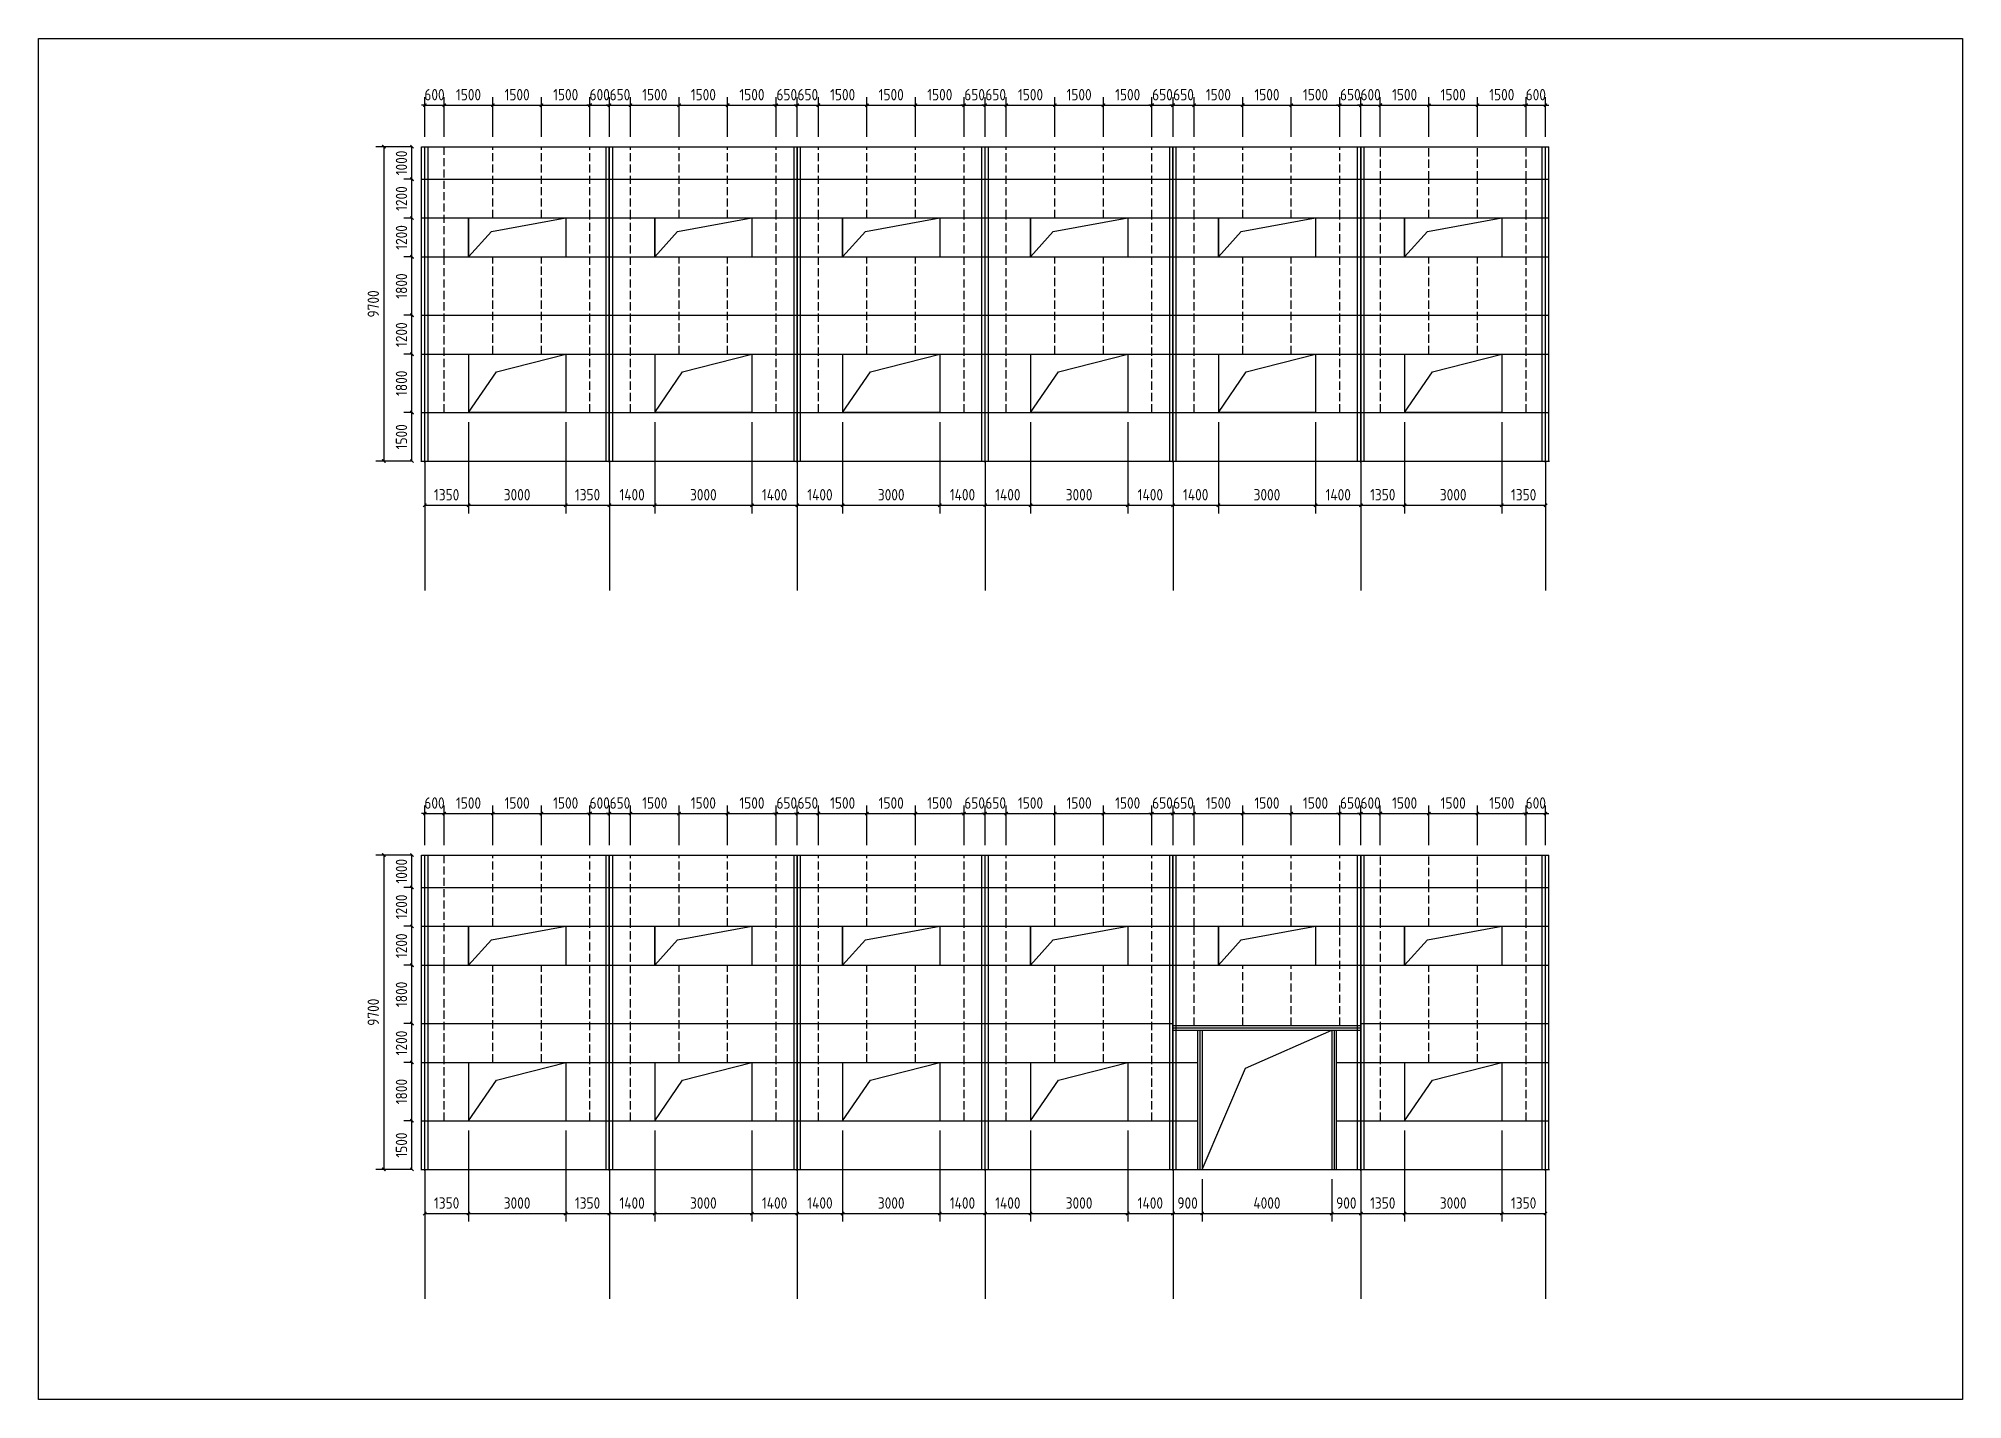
# Model space of a CAD drawing. Extents: x 102162 to 621267, y -39398 to 328893.
# Drawn here: x 473412 to 532812, y 118102 to 160102 of the extents above; entities that cross this region are included whole.
import ezdxf

# ---------------------------------------------------------------- set-up
doc = ezdxf.new("R2010")
doc.units = 0
doc.header["$LTSCALE"] = 1000
doc.header["$MEASUREMENT"] = 0
doc.linetypes.add('DASH', pattern=[0.35, 0.25, -0.1])
doc.layers.add('AXIS', color=3, linetype='Continuous')
doc.layers.add('DOTE', color=1, linetype='Continuous')
doc.styles.get("Standard").update_dxf_attribs({"font": 'gbenor.shx', "bigfont": 'gbcbig.shx'})
doc.dimstyles.get("Standard").update_dxf_attribs({"dimscale": 100, "dimtxt": 3.5, "dimasz": 1, "dimexe": 2.5, "dimexo": 3, "dimgap": 1.5, "dimtad": 1, "dimdec": 0, "dimzin": 0, "dimdsep": 46, "dimtxsty": 'Standard', "dimblk": 'ARCHTICK', "dimcen": 0.09, "dimadec": 0, "dimazin": 0, "dimtfac": 1, "dimtdec": 0, "dimtix": 1, "dimtmove": 2, "dimatfit": 3, "dimfxl": 1, "dimtolj": 1, "dimtzin": 0, "dimarcsym": 0})

msp = doc.modelspace()

# ---------------------------------------------------------------- blocks, each defined once
blk = doc.blocks.new('_ArchTick')
at = {"color": 0, "linetype": 'ByBlock', "const_width": 0.4}
blk.add_lwpolyline([(-0.5, -0.5), (0.5, 0.5)], dxfattribs=at)
blk = doc.blocks.new('*D8293')
at = {"color": 0, "lineweight": -2}
for p, q in [((484938, 148562), (484693, 148562)), ((484943, 147062), (484943, 148562)), ((484918, 147062), (484693, 147062))]:
    blk.add_line(p, q, dxfattribs=at)
at = {"layer": 'Defpoints', "color": 0}
for p in [(484943, 148562), (485238, 148562), (485218, 147062)]:
    blk.add_point(p, dxfattribs=at)
at = {"color": 0, "lineweight": -2, "xscale": 100, "yscale": 100, "zscale": 100}
for p, rotation in [((484943, 148562), 90), ((484943, 147062), 270)]:
    blk.add_blockref('_ArchTick', p, dxfattribs=dict(at, rotation=rotation))
at = {"color": 0, "insert": (484618, 147812), "char_height": 350, "attachment_point": 5, "rotation": 90}
blk.add_mtext('\\A1;1500', dxfattribs=at)
blk = doc.blocks.new('*D8294')
at = {"color": 0, "lineweight": -2}
for p, q in [((484938, 150362), (484693, 150362)), ((484943, 148562), (484943, 150362)), ((484938, 148562), (484693, 148562))]:
    blk.add_line(p, q, dxfattribs=at)
at = {"layer": 'Defpoints', "color": 0}
for p in [(484943, 150362), (485238, 150362), (485238, 148562)]:
    blk.add_point(p, dxfattribs=at)
at = {"color": 0, "lineweight": -2, "xscale": 100, "yscale": 100, "zscale": 100}
for p, rotation in [((484943, 150362), 90), ((484943, 148562), 270)]:
    blk.add_blockref('_ArchTick', p, dxfattribs=dict(at, rotation=rotation))
at = {"color": 0, "insert": (484618, 149462), "char_height": 350, "attachment_point": 5, "rotation": 90}
blk.add_mtext('\\A1;1800', dxfattribs=at)
blk = doc.blocks.new('*D8295')
at = {"color": 0, "lineweight": -2}
for p, q in [((484938, 151562), (484693, 151562)), ((484943, 150362), (484943, 151562)), ((484938, 150362), (484693, 150362))]:
    blk.add_line(p, q, dxfattribs=at)
at = {"layer": 'Defpoints', "color": 0}
for p in [(484943, 151562), (485238, 151562), (485238, 150362)]:
    blk.add_point(p, dxfattribs=at)
at = {"color": 0, "lineweight": -2, "xscale": 100, "yscale": 100, "zscale": 100}
for p, rotation in [((484943, 151562), 90), ((484943, 150362), 270)]:
    blk.add_blockref('_ArchTick', p, dxfattribs=dict(at, rotation=rotation))
at = {"color": 0, "insert": (484618, 150962), "char_height": 350, "attachment_point": 5, "rotation": 90}
blk.add_mtext('\\A1;1200', dxfattribs=at)
blk = doc.blocks.new('*D8296')
at = {"color": 0, "lineweight": -2}
for p, q in [((484938, 153362), (484693, 153362)), ((484943, 151562), (484943, 153362)), ((484938, 151562), (484693, 151562))]:
    blk.add_line(p, q, dxfattribs=at)
at = {"layer": 'Defpoints', "color": 0}
for p in [(484943, 153362), (485238, 153362), (485238, 151562)]:
    blk.add_point(p, dxfattribs=at)
at = {"color": 0, "lineweight": -2, "xscale": 100, "yscale": 100, "zscale": 100}
for p, rotation in [((484943, 153362), 90), ((484943, 151562), 270)]:
    blk.add_blockref('_ArchTick', p, dxfattribs=dict(at, rotation=rotation))
at = {"color": 0, "insert": (484618, 152462), "char_height": 350, "attachment_point": 5, "rotation": 90}
blk.add_mtext('\\A1;1800', dxfattribs=at)
blk = doc.blocks.new('*D8297')
at = {"color": 0, "lineweight": -2}
for p, q in [((484938, 154562), (484693, 154562)), ((484943, 153362), (484943, 154562)), ((484938, 153362), (484693, 153362))]:
    blk.add_line(p, q, dxfattribs=at)
at = {"layer": 'Defpoints', "color": 0}
for p in [(484943, 154562), (485238, 154562), (485238, 153362)]:
    blk.add_point(p, dxfattribs=at)
at = {"color": 0, "lineweight": -2, "xscale": 100, "yscale": 100, "zscale": 100}
for p, rotation in [((484943, 154562), 90), ((484943, 153362), 270)]:
    blk.add_blockref('_ArchTick', p, dxfattribs=dict(at, rotation=rotation))
at = {"color": 0, "insert": (484618, 153962), "char_height": 350, "attachment_point": 5, "rotation": 90}
blk.add_mtext('\\A1;1200', dxfattribs=at)
blk = doc.blocks.new('*D8298')
at = {"color": 0, "lineweight": -2}
for p, q in [((484938, 155762), (484693, 155762)), ((484943, 154562), (484943, 155762)), ((484938, 154562), (484693, 154562))]:
    blk.add_line(p, q, dxfattribs=at)
at = {"layer": 'Defpoints', "color": 0}
for p in [(484943, 155762), (485238, 155762), (485238, 154562)]:
    blk.add_point(p, dxfattribs=at)
at = {"color": 0, "lineweight": -2, "xscale": 100, "yscale": 100, "zscale": 100}
for p, rotation in [((484943, 155762), 90), ((484943, 154562), 270)]:
    blk.add_blockref('_ArchTick', p, dxfattribs=dict(at, rotation=rotation))
at = {"color": 0, "insert": (484618, 155162), "char_height": 350, "attachment_point": 5, "rotation": 90}
blk.add_mtext('\\A1;1200', dxfattribs=at)
blk = doc.blocks.new('*D8299')
at = {"color": 0, "lineweight": -2}
for p, q in [((484938, 156762), (484693, 156762)), ((484943, 155762), (484943, 156762)), ((484938, 155762), (484693, 155762))]:
    blk.add_line(p, q, dxfattribs=at)
at = {"layer": 'Defpoints', "color": 0}
for p in [(484943, 156762), (485238, 156762), (485238, 155762)]:
    blk.add_point(p, dxfattribs=at)
at = {"color": 0, "lineweight": -2, "xscale": 100, "yscale": 100, "zscale": 100}
for p, rotation in [((484943, 156762), 90), ((484943, 155762), 270)]:
    blk.add_blockref('_ArchTick', p, dxfattribs=dict(at, rotation=rotation))
at = {"color": 0, "insert": (484618, 156262), "char_height": 350, "attachment_point": 5, "rotation": 90}
blk.add_mtext('\\A1;1000', dxfattribs=at)
blk = doc.blocks.new('*D8300')
at = {"color": 0, "lineweight": -2}
for p, q in [((484938, 156762), (483824, 156762)), ((484074, 156762), (484074, 147062)), ((484938, 147062), (483824, 147062))]:
    blk.add_line(p, q, dxfattribs=at)
at = {"layer": 'Defpoints', "color": 0}
for p in [(485238, 156762), (484074, 147062), (485238, 147062)]:
    blk.add_point(p, dxfattribs=at)
at = {"color": 0, "lineweight": -2, "xscale": 100, "yscale": 100, "zscale": 100}
for p, rotation in [((484074, 156762), 90), ((484074, 147062), 270)]:
    blk.add_blockref('_ArchTick', p, dxfattribs=dict(at, rotation=rotation))
at = {"color": 0, "insert": (483749, 151912), "char_height": 350, "attachment_point": 5, "rotation": 90}
blk.add_mtext('\\A1;9700', dxfattribs=at)
blk = doc.blocks.new('*D8301')
at = {"color": 0, "lineweight": -2}
for p, q in [((486688, 148262), (486688, 145448)), ((485338, 146762), (485338, 145448)), ((485338, 145698), (486688, 145698))]:
    blk.add_line(p, q, dxfattribs=at)
at = {"layer": 'Defpoints', "color": 0}
for p in [(486688, 148562), (485338, 147062), (486688, 145698)]:
    blk.add_point(p, dxfattribs=at)
at = {"color": 0, "lineweight": -2, "xscale": 100, "yscale": 100, "zscale": 100, "rotation": 180}
blk.add_blockref('_ArchTick', (485338, 145698), dxfattribs=at)
at = {"color": 0, "lineweight": -2, "xscale": 100, "yscale": 100, "zscale": 100}
blk.add_blockref('_ArchTick', (486688, 145698), dxfattribs=at)
at = {"color": 0, "insert": (486013, 146023), "char_height": 350, "attachment_point": 5}
blk.add_mtext('\\A1;1350', dxfattribs=at)
blk = doc.blocks.new('*D8302')
at = {"color": 0, "lineweight": -2}
for p, q in [((486688, 148262), (486688, 145448)), ((489688, 148262), (489688, 145448)), ((486688, 145698), (489688, 145698))]:
    blk.add_line(p, q, dxfattribs=at)
at = {"layer": 'Defpoints', "color": 0}
for p in [(486688, 148562), (489688, 148562), (489688, 145698)]:
    blk.add_point(p, dxfattribs=at)
at = {"color": 0, "lineweight": -2, "xscale": 100, "yscale": 100, "zscale": 100, "rotation": 180}
blk.add_blockref('_ArchTick', (486688, 145698), dxfattribs=at)
at = {"color": 0, "lineweight": -2, "xscale": 100, "yscale": 100, "zscale": 100}
blk.add_blockref('_ArchTick', (489688, 145698), dxfattribs=at)
at = {"color": 0, "insert": (488188, 146023), "char_height": 350, "attachment_point": 5}
blk.add_mtext('\\A1;3000', dxfattribs=at)
blk = doc.blocks.new('*D8303')
at = {"color": 0, "lineweight": -2}
for p, q in [((489688, 148262), (489688, 145448)), ((491038, 146762), (491038, 145448)), ((489688, 145698), (491038, 145698))]:
    blk.add_line(p, q, dxfattribs=at)
at = {"layer": 'Defpoints', "color": 0}
for p in [(489688, 148562), (491038, 147062), (491038, 145698)]:
    blk.add_point(p, dxfattribs=at)
at = {"color": 0, "lineweight": -2, "xscale": 100, "yscale": 100, "zscale": 100, "rotation": 180}
blk.add_blockref('_ArchTick', (489688, 145698), dxfattribs=at)
at = {"color": 0, "lineweight": -2, "xscale": 100, "yscale": 100, "zscale": 100}
blk.add_blockref('_ArchTick', (491038, 145698), dxfattribs=at)
at = {"color": 0, "insert": (490363, 146023), "char_height": 350, "attachment_point": 5}
blk.add_mtext('\\A1;1350', dxfattribs=at)
blk = doc.blocks.new('*D8304')
at = {"color": 0, "lineweight": -2}
for p, q in [((492438, 148262), (492438, 145448)), ((491038, 146762), (491038, 145448)), ((491038, 145698), (492438, 145698))]:
    blk.add_line(p, q, dxfattribs=at)
at = {"layer": 'Defpoints', "color": 0}
for p in [(492438, 148562), (491038, 147062), (492438, 145698)]:
    blk.add_point(p, dxfattribs=at)
at = {"color": 0, "lineweight": -2, "xscale": 100, "yscale": 100, "zscale": 100, "rotation": 180}
blk.add_blockref('_ArchTick', (491038, 145698), dxfattribs=at)
at = {"color": 0, "lineweight": -2, "xscale": 100, "yscale": 100, "zscale": 100}
blk.add_blockref('_ArchTick', (492438, 145698), dxfattribs=at)
at = {"color": 0, "insert": (491738, 146023), "char_height": 350, "attachment_point": 5}
blk.add_mtext('\\A1;1400', dxfattribs=at)
blk = doc.blocks.new('*D8305')
at = {"color": 0, "lineweight": -2}
for p, q in [((492438, 148262), (492438, 145448)), ((495438, 148262), (495438, 145448)), ((492438, 145698), (495438, 145698))]:
    blk.add_line(p, q, dxfattribs=at)
at = {"layer": 'Defpoints', "color": 0}
for p in [(492438, 148562), (495438, 148562), (495438, 145698)]:
    blk.add_point(p, dxfattribs=at)
at = {"color": 0, "lineweight": -2, "xscale": 100, "yscale": 100, "zscale": 100, "rotation": 180}
blk.add_blockref('_ArchTick', (492438, 145698), dxfattribs=at)
at = {"color": 0, "lineweight": -2, "xscale": 100, "yscale": 100, "zscale": 100}
blk.add_blockref('_ArchTick', (495438, 145698), dxfattribs=at)
at = {"color": 0, "insert": (493938, 146023), "char_height": 350, "attachment_point": 5}
blk.add_mtext('\\A1;3000', dxfattribs=at)
blk = doc.blocks.new('*D8306')
at = {"color": 0, "lineweight": -2}
for p, q in [((495438, 148262), (495438, 145448)), ((496838, 146762), (496838, 145448)), ((495438, 145698), (496838, 145698))]:
    blk.add_line(p, q, dxfattribs=at)
at = {"layer": 'Defpoints', "color": 0}
for p in [(495438, 148562), (496838, 147062), (496838, 145698)]:
    blk.add_point(p, dxfattribs=at)
at = {"color": 0, "lineweight": -2, "xscale": 100, "yscale": 100, "zscale": 100, "rotation": 180}
blk.add_blockref('_ArchTick', (495438, 145698), dxfattribs=at)
at = {"color": 0, "lineweight": -2, "xscale": 100, "yscale": 100, "zscale": 100}
blk.add_blockref('_ArchTick', (496838, 145698), dxfattribs=at)
at = {"color": 0, "insert": (496138, 146023), "char_height": 350, "attachment_point": 5}
blk.add_mtext('\\A1;1400', dxfattribs=at)
blk = doc.blocks.new('*D8307')
at = {"color": 0, "lineweight": -2}
for p, q in [((498238, 148262), (498238, 145448)), ((496838, 146762), (496838, 145448)), ((496838, 145698), (498238, 145698))]:
    blk.add_line(p, q, dxfattribs=at)
at = {"layer": 'Defpoints', "color": 0}
for p in [(498238, 148562), (496838, 147062), (498238, 145698)]:
    blk.add_point(p, dxfattribs=at)
at = {"color": 0, "lineweight": -2, "xscale": 100, "yscale": 100, "zscale": 100, "rotation": 180}
blk.add_blockref('_ArchTick', (496838, 145698), dxfattribs=at)
at = {"color": 0, "lineweight": -2, "xscale": 100, "yscale": 100, "zscale": 100}
blk.add_blockref('_ArchTick', (498238, 145698), dxfattribs=at)
at = {"color": 0, "insert": (497538, 146023), "char_height": 350, "attachment_point": 5}
blk.add_mtext('\\A1;1400', dxfattribs=at)
blk = doc.blocks.new('*D8308')
at = {"color": 0, "lineweight": -2}
for p, q in [((498238, 148262), (498238, 145448)), ((501238, 148262), (501238, 145448)), ((498238, 145698), (501238, 145698))]:
    blk.add_line(p, q, dxfattribs=at)
at = {"layer": 'Defpoints', "color": 0}
for p in [(498238, 148562), (501238, 148562), (501238, 145698)]:
    blk.add_point(p, dxfattribs=at)
at = {"color": 0, "lineweight": -2, "xscale": 100, "yscale": 100, "zscale": 100, "rotation": 180}
blk.add_blockref('_ArchTick', (498238, 145698), dxfattribs=at)
at = {"color": 0, "lineweight": -2, "xscale": 100, "yscale": 100, "zscale": 100}
blk.add_blockref('_ArchTick', (501238, 145698), dxfattribs=at)
at = {"color": 0, "insert": (499738, 146023), "char_height": 350, "attachment_point": 5}
blk.add_mtext('\\A1;3000', dxfattribs=at)
blk = doc.blocks.new('*D8309')
at = {"color": 0, "lineweight": -2}
for p, q in [((501238, 148262), (501238, 145448)), ((502638, 146762), (502638, 145448)), ((501238, 145698), (502638, 145698))]:
    blk.add_line(p, q, dxfattribs=at)
at = {"layer": 'Defpoints', "color": 0}
for p in [(501238, 148562), (502638, 147062), (502638, 145698)]:
    blk.add_point(p, dxfattribs=at)
at = {"color": 0, "lineweight": -2, "xscale": 100, "yscale": 100, "zscale": 100, "rotation": 180}
blk.add_blockref('_ArchTick', (501238, 145698), dxfattribs=at)
at = {"color": 0, "lineweight": -2, "xscale": 100, "yscale": 100, "zscale": 100}
blk.add_blockref('_ArchTick', (502638, 145698), dxfattribs=at)
at = {"color": 0, "insert": (501938, 146023), "char_height": 350, "attachment_point": 5}
blk.add_mtext('\\A1;1400', dxfattribs=at)
blk = doc.blocks.new('*D8310')
at = {"color": 0, "lineweight": -2}
for p, q in [((504038, 148262), (504038, 145448)), ((502638, 146762), (502638, 145448)), ((502638, 145698), (504038, 145698))]:
    blk.add_line(p, q, dxfattribs=at)
at = {"layer": 'Defpoints', "color": 0}
for p in [(504038, 148562), (502638, 147062), (504038, 145698)]:
    blk.add_point(p, dxfattribs=at)
at = {"color": 0, "lineweight": -2, "xscale": 100, "yscale": 100, "zscale": 100, "rotation": 180}
blk.add_blockref('_ArchTick', (502638, 145698), dxfattribs=at)
at = {"color": 0, "lineweight": -2, "xscale": 100, "yscale": 100, "zscale": 100}
blk.add_blockref('_ArchTick', (504038, 145698), dxfattribs=at)
at = {"color": 0, "insert": (503338, 146023), "char_height": 350, "attachment_point": 5}
blk.add_mtext('\\A1;1400', dxfattribs=at)
blk = doc.blocks.new('*D8311')
at = {"color": 0, "lineweight": -2}
for p, q in [((504038, 148262), (504038, 145448)), ((507038, 148262), (507038, 145448)), ((504038, 145698), (507038, 145698))]:
    blk.add_line(p, q, dxfattribs=at)
at = {"layer": 'Defpoints', "color": 0}
for p in [(504038, 148562), (507038, 148562), (507038, 145698)]:
    blk.add_point(p, dxfattribs=at)
at = {"color": 0, "lineweight": -2, "xscale": 100, "yscale": 100, "zscale": 100, "rotation": 180}
blk.add_blockref('_ArchTick', (504038, 145698), dxfattribs=at)
at = {"color": 0, "lineweight": -2, "xscale": 100, "yscale": 100, "zscale": 100}
blk.add_blockref('_ArchTick', (507038, 145698), dxfattribs=at)
at = {"color": 0, "insert": (505538, 146023), "char_height": 350, "attachment_point": 5}
blk.add_mtext('\\A1;3000', dxfattribs=at)
blk = doc.blocks.new('*D8312')
at = {"color": 0, "lineweight": -2}
for p, q in [((507038, 148262), (507038, 145448)), ((508438, 146762), (508438, 145448)), ((507038, 145698), (508438, 145698))]:
    blk.add_line(p, q, dxfattribs=at)
at = {"layer": 'Defpoints', "color": 0}
for p in [(507038, 148562), (508438, 147062), (508438, 145698)]:
    blk.add_point(p, dxfattribs=at)
at = {"color": 0, "lineweight": -2, "xscale": 100, "yscale": 100, "zscale": 100, "rotation": 180}
blk.add_blockref('_ArchTick', (507038, 145698), dxfattribs=at)
at = {"color": 0, "lineweight": -2, "xscale": 100, "yscale": 100, "zscale": 100}
blk.add_blockref('_ArchTick', (508438, 145698), dxfattribs=at)
at = {"color": 0, "insert": (507738, 146023), "char_height": 350, "attachment_point": 5}
blk.add_mtext('\\A1;1400', dxfattribs=at)
blk = doc.blocks.new('*D8313')
at = {"color": 0, "lineweight": -2}
for p, q in [((509838, 148262), (509838, 145448)), ((508438, 146762), (508438, 145448)), ((508438, 145698), (509838, 145698))]:
    blk.add_line(p, q, dxfattribs=at)
at = {"layer": 'Defpoints', "color": 0}
for p in [(509838, 148562), (508438, 147062), (509838, 145698)]:
    blk.add_point(p, dxfattribs=at)
at = {"color": 0, "lineweight": -2, "xscale": 100, "yscale": 100, "zscale": 100, "rotation": 180}
blk.add_blockref('_ArchTick', (508438, 145698), dxfattribs=at)
at = {"color": 0, "lineweight": -2, "xscale": 100, "yscale": 100, "zscale": 100}
blk.add_blockref('_ArchTick', (509838, 145698), dxfattribs=at)
at = {"color": 0, "insert": (509138, 146023), "char_height": 350, "attachment_point": 5}
blk.add_mtext('\\A1;1400', dxfattribs=at)
blk = doc.blocks.new('*D8314')
at = {"color": 0, "lineweight": -2}
for p, q in [((509838, 148262), (509838, 145448)), ((512838, 148262), (512838, 145448)), ((509838, 145698), (512838, 145698))]:
    blk.add_line(p, q, dxfattribs=at)
at = {"layer": 'Defpoints', "color": 0}
for p in [(509838, 148562), (512838, 148562), (512838, 145698)]:
    blk.add_point(p, dxfattribs=at)
at = {"color": 0, "lineweight": -2, "xscale": 100, "yscale": 100, "zscale": 100, "rotation": 180}
blk.add_blockref('_ArchTick', (509838, 145698), dxfattribs=at)
at = {"color": 0, "lineweight": -2, "xscale": 100, "yscale": 100, "zscale": 100}
blk.add_blockref('_ArchTick', (512838, 145698), dxfattribs=at)
at = {"color": 0, "insert": (511338, 146023), "char_height": 350, "attachment_point": 5}
blk.add_mtext('\\A1;3000', dxfattribs=at)
blk = doc.blocks.new('*D8315')
at = {"color": 0, "lineweight": -2}
for p, q in [((512838, 148262), (512838, 145448)), ((514238, 146762), (514238, 145448)), ((512838, 145698), (514238, 145698))]:
    blk.add_line(p, q, dxfattribs=at)
at = {"layer": 'Defpoints', "color": 0}
for p in [(512838, 148562), (514238, 147062), (514238, 145698)]:
    blk.add_point(p, dxfattribs=at)
at = {"color": 0, "lineweight": -2, "xscale": 100, "yscale": 100, "zscale": 100, "rotation": 180}
blk.add_blockref('_ArchTick', (512838, 145698), dxfattribs=at)
at = {"color": 0, "lineweight": -2, "xscale": 100, "yscale": 100, "zscale": 100}
blk.add_blockref('_ArchTick', (514238, 145698), dxfattribs=at)
at = {"color": 0, "insert": (513538, 146023), "char_height": 350, "attachment_point": 5}
blk.add_mtext('\\A1;1400', dxfattribs=at)
blk = doc.blocks.new('*D8316')
at = {"color": 0, "lineweight": -2}
for p, q in [((515588, 148262), (515588, 145448)), ((514238, 146762), (514238, 145448)), ((514238, 145698), (515588, 145698))]:
    blk.add_line(p, q, dxfattribs=at)
at = {"layer": 'Defpoints', "color": 0}
for p in [(515588, 148562), (514238, 147062), (515588, 145698)]:
    blk.add_point(p, dxfattribs=at)
at = {"color": 0, "lineweight": -2, "xscale": 100, "yscale": 100, "zscale": 100, "rotation": 180}
blk.add_blockref('_ArchTick', (514238, 145698), dxfattribs=at)
at = {"color": 0, "lineweight": -2, "xscale": 100, "yscale": 100, "zscale": 100}
blk.add_blockref('_ArchTick', (515588, 145698), dxfattribs=at)
at = {"color": 0, "insert": (514913, 146023), "char_height": 350, "attachment_point": 5}
blk.add_mtext('\\A1;1350', dxfattribs=at)
blk = doc.blocks.new('*D8317')
at = {"color": 0, "lineweight": -2}
for p, q in [((515588, 148262), (515588, 145448)), ((518588, 148262), (518588, 145448)), ((515588, 145698), (518588, 145698))]:
    blk.add_line(p, q, dxfattribs=at)
at = {"layer": 'Defpoints', "color": 0}
for p in [(515588, 148562), (518588, 148562), (518588, 145698)]:
    blk.add_point(p, dxfattribs=at)
at = {"color": 0, "lineweight": -2, "xscale": 100, "yscale": 100, "zscale": 100, "rotation": 180}
blk.add_blockref('_ArchTick', (515588, 145698), dxfattribs=at)
at = {"color": 0, "lineweight": -2, "xscale": 100, "yscale": 100, "zscale": 100}
blk.add_blockref('_ArchTick', (518588, 145698), dxfattribs=at)
at = {"color": 0, "insert": (517088, 146023), "char_height": 350, "attachment_point": 5}
blk.add_mtext('\\A1;3000', dxfattribs=at)
blk = doc.blocks.new('*D8318')
at = {"color": 0, "lineweight": -2}
for p, q in [((518588, 148262), (518588, 145448)), ((519938, 146762), (519938, 145448)), ((518588, 145698), (519938, 145698))]:
    blk.add_line(p, q, dxfattribs=at)
at = {"layer": 'Defpoints', "color": 0}
for p in [(518588, 148562), (519938, 147062), (519938, 145698)]:
    blk.add_point(p, dxfattribs=at)
at = {"color": 0, "lineweight": -2, "xscale": 100, "yscale": 100, "zscale": 100, "rotation": 180}
blk.add_blockref('_ArchTick', (518588, 145698), dxfattribs=at)
at = {"color": 0, "lineweight": -2, "xscale": 100, "yscale": 100, "zscale": 100}
blk.add_blockref('_ArchTick', (519938, 145698), dxfattribs=at)
at = {"color": 0, "insert": (519263, 146023), "char_height": 350, "attachment_point": 5}
blk.add_mtext('\\A1;1350', dxfattribs=at)
blk = doc.blocks.new('*D8319')
at = {"color": 0, "lineweight": -2}
for p, q in [((485338, 158043), (485238, 158043)), ((485338, 157062), (485338, 158293)), ((485338, 158043), (485938, 158043)), ((485938, 157062), (485938, 158293)), ((485938, 158043), (486038, 158043))]:
    blk.add_line(p, q, dxfattribs=at)
at = {"layer": 'Defpoints', "color": 0}
for p in [(485938, 158043), (485338, 156762), (485938, 156762)]:
    blk.add_point(p, dxfattribs=at)
at = {"color": 0, "lineweight": -2, "xscale": 100, "yscale": 100, "zscale": 100}
blk.add_blockref('_ArchTick', (485338, 158043), dxfattribs=at)
at = {"color": 0, "lineweight": -2, "xscale": 100, "yscale": 100, "zscale": 100, "rotation": 180}
blk.add_blockref('_ArchTick', (485938, 158043), dxfattribs=at)
at = {"color": 0, "insert": (485638, 158368), "char_height": 350, "attachment_point": 5}
blk.add_mtext('\\A1;600', dxfattribs=at)
blk = doc.blocks.new('*D8320')
at = {"color": 0, "lineweight": -2}
for p, q in [((485938, 157062), (485938, 158293)), ((485938, 158043), (487438, 158043)), ((487438, 157062), (487438, 158293))]:
    blk.add_line(p, q, dxfattribs=at)
at = {"layer": 'Defpoints', "color": 0}
for p in [(487438, 158043), (485938, 156762), (487438, 156762)]:
    blk.add_point(p, dxfattribs=at)
at = {"color": 0, "lineweight": -2, "xscale": 100, "yscale": 100, "zscale": 100, "rotation": 180}
blk.add_blockref('_ArchTick', (485938, 158043), dxfattribs=at)
at = {"color": 0, "lineweight": -2, "xscale": 100, "yscale": 100, "zscale": 100}
blk.add_blockref('_ArchTick', (487438, 158043), dxfattribs=at)
at = {"color": 0, "insert": (486688, 158368), "char_height": 350, "attachment_point": 5}
blk.add_mtext('\\A1;1500', dxfattribs=at)
blk = doc.blocks.new('*D8321')
at = {"color": 0, "lineweight": -2}
for p, q in [((487438, 157062), (487438, 158293)), ((487438, 158043), (488938, 158043)), ((488938, 157062), (488938, 158293))]:
    blk.add_line(p, q, dxfattribs=at)
at = {"layer": 'Defpoints', "color": 0}
for p in [(488938, 158043), (487438, 156762), (488938, 156762)]:
    blk.add_point(p, dxfattribs=at)
at = {"color": 0, "lineweight": -2, "xscale": 100, "yscale": 100, "zscale": 100, "rotation": 180}
blk.add_blockref('_ArchTick', (487438, 158043), dxfattribs=at)
at = {"color": 0, "lineweight": -2, "xscale": 100, "yscale": 100, "zscale": 100}
blk.add_blockref('_ArchTick', (488938, 158043), dxfattribs=at)
at = {"color": 0, "insert": (488188, 158368), "char_height": 350, "attachment_point": 5}
blk.add_mtext('\\A1;1500', dxfattribs=at)
blk = doc.blocks.new('*D8322')
at = {"color": 0, "lineweight": -2}
for p, q in [((488938, 157062), (488938, 158293)), ((488938, 158043), (490438, 158043)), ((490438, 157062), (490438, 158293))]:
    blk.add_line(p, q, dxfattribs=at)
at = {"layer": 'Defpoints', "color": 0}
for p in [(490438, 158043), (488938, 156762), (490438, 156762)]:
    blk.add_point(p, dxfattribs=at)
at = {"color": 0, "lineweight": -2, "xscale": 100, "yscale": 100, "zscale": 100, "rotation": 180}
blk.add_blockref('_ArchTick', (488938, 158043), dxfattribs=at)
at = {"color": 0, "lineweight": -2, "xscale": 100, "yscale": 100, "zscale": 100}
blk.add_blockref('_ArchTick', (490438, 158043), dxfattribs=at)
at = {"color": 0, "insert": (489688, 158368), "char_height": 350, "attachment_point": 5}
blk.add_mtext('\\A1;1500', dxfattribs=at)
blk = doc.blocks.new('*D8323')
at = {"color": 0, "lineweight": -2}
for p, q in [((490438, 158043), (490338, 158043)), ((490438, 157062), (490438, 158293)), ((490438, 158043), (491038, 158043)), ((491038, 157062), (491038, 158293)), ((491038, 158043), (491138, 158043))]:
    blk.add_line(p, q, dxfattribs=at)
at = {"layer": 'Defpoints', "color": 0}
for p in [(491038, 158043), (490438, 156762), (491038, 156762)]:
    blk.add_point(p, dxfattribs=at)
at = {"color": 0, "lineweight": -2, "xscale": 100, "yscale": 100, "zscale": 100}
blk.add_blockref('_ArchTick', (490438, 158043), dxfattribs=at)
at = {"color": 0, "lineweight": -2, "xscale": 100, "yscale": 100, "zscale": 100, "rotation": 180}
blk.add_blockref('_ArchTick', (491038, 158043), dxfattribs=at)
at = {"color": 0, "insert": (490738, 158368), "char_height": 350, "attachment_point": 5}
blk.add_mtext('\\A1;600', dxfattribs=at)
blk = doc.blocks.new('*D8324')
at = {"color": 0, "lineweight": -2}
for p, q in [((491038, 158043), (490938, 158043)), ((491038, 157062), (491038, 158293)), ((491038, 158043), (491688, 158043)), ((491688, 157062), (491688, 158293)), ((491688, 158043), (491788, 158043))]:
    blk.add_line(p, q, dxfattribs=at)
at = {"layer": 'Defpoints', "color": 0}
for p in [(491688, 158043), (491038, 156762), (491688, 156762)]:
    blk.add_point(p, dxfattribs=at)
at = {"color": 0, "lineweight": -2, "xscale": 100, "yscale": 100, "zscale": 100}
blk.add_blockref('_ArchTick', (491038, 158043), dxfattribs=at)
at = {"color": 0, "lineweight": -2, "xscale": 100, "yscale": 100, "zscale": 100, "rotation": 180}
blk.add_blockref('_ArchTick', (491688, 158043), dxfattribs=at)
at = {"color": 0, "insert": (491363, 158368), "char_height": 350, "attachment_point": 5}
blk.add_mtext('\\A1;650', dxfattribs=at)
blk = doc.blocks.new('*D8325')
at = {"color": 0, "lineweight": -2}
for p, q in [((491688, 157062), (491688, 158293)), ((491688, 158043), (493188, 158043)), ((493188, 157062), (493188, 158293))]:
    blk.add_line(p, q, dxfattribs=at)
at = {"layer": 'Defpoints', "color": 0}
for p in [(493188, 158043), (491688, 156762), (493188, 156762)]:
    blk.add_point(p, dxfattribs=at)
at = {"color": 0, "lineweight": -2, "xscale": 100, "yscale": 100, "zscale": 100, "rotation": 180}
blk.add_blockref('_ArchTick', (491688, 158043), dxfattribs=at)
at = {"color": 0, "lineweight": -2, "xscale": 100, "yscale": 100, "zscale": 100}
blk.add_blockref('_ArchTick', (493188, 158043), dxfattribs=at)
at = {"color": 0, "insert": (492438, 158368), "char_height": 350, "attachment_point": 5}
blk.add_mtext('\\A1;1500', dxfattribs=at)
blk = doc.blocks.new('*D8326')
at = {"color": 0, "lineweight": -2}
for p, q in [((493188, 157062), (493188, 158293)), ((493188, 158043), (494688, 158043)), ((494688, 157062), (494688, 158293))]:
    blk.add_line(p, q, dxfattribs=at)
at = {"layer": 'Defpoints', "color": 0}
for p in [(494688, 158043), (493188, 156762), (494688, 156762)]:
    blk.add_point(p, dxfattribs=at)
at = {"color": 0, "lineweight": -2, "xscale": 100, "yscale": 100, "zscale": 100, "rotation": 180}
blk.add_blockref('_ArchTick', (493188, 158043), dxfattribs=at)
at = {"color": 0, "lineweight": -2, "xscale": 100, "yscale": 100, "zscale": 100}
blk.add_blockref('_ArchTick', (494688, 158043), dxfattribs=at)
at = {"color": 0, "insert": (493938, 158368), "char_height": 350, "attachment_point": 5}
blk.add_mtext('\\A1;1500', dxfattribs=at)
blk = doc.blocks.new('*D8327')
at = {"color": 0, "lineweight": -2}
for p, q in [((494688, 157062), (494688, 158293)), ((494688, 158043), (496188, 158043)), ((496188, 157062), (496188, 158293))]:
    blk.add_line(p, q, dxfattribs=at)
at = {"layer": 'Defpoints', "color": 0}
for p in [(496188, 158043), (494688, 156762), (496188, 156762)]:
    blk.add_point(p, dxfattribs=at)
at = {"color": 0, "lineweight": -2, "xscale": 100, "yscale": 100, "zscale": 100, "rotation": 180}
blk.add_blockref('_ArchTick', (494688, 158043), dxfattribs=at)
at = {"color": 0, "lineweight": -2, "xscale": 100, "yscale": 100, "zscale": 100}
blk.add_blockref('_ArchTick', (496188, 158043), dxfattribs=at)
at = {"color": 0, "insert": (495438, 158368), "char_height": 350, "attachment_point": 5}
blk.add_mtext('\\A1;1500', dxfattribs=at)
blk = doc.blocks.new('*D8328')
at = {"color": 0, "lineweight": -2}
for p, q in [((496188, 158043), (496088, 158043)), ((496188, 157062), (496188, 158293)), ((496188, 158043), (496838, 158043)), ((496838, 157062), (496838, 158293)), ((496838, 158043), (496938, 158043))]:
    blk.add_line(p, q, dxfattribs=at)
at = {"layer": 'Defpoints', "color": 0}
for p in [(496838, 158043), (496188, 156762), (496838, 156762)]:
    blk.add_point(p, dxfattribs=at)
at = {"color": 0, "lineweight": -2, "xscale": 100, "yscale": 100, "zscale": 100}
blk.add_blockref('_ArchTick', (496188, 158043), dxfattribs=at)
at = {"color": 0, "lineweight": -2, "xscale": 100, "yscale": 100, "zscale": 100, "rotation": 180}
blk.add_blockref('_ArchTick', (496838, 158043), dxfattribs=at)
at = {"color": 0, "insert": (496513, 158368), "char_height": 350, "attachment_point": 5}
blk.add_mtext('\\A1;650', dxfattribs=at)
blk = doc.blocks.new('*D8329')
at = {"color": 0, "lineweight": -2}
for p, q in [((496838, 158043), (496738, 158043)), ((496838, 157062), (496838, 158293)), ((496838, 158043), (497488, 158043)), ((497488, 157062), (497488, 158293)), ((497488, 158043), (497588, 158043))]:
    blk.add_line(p, q, dxfattribs=at)
at = {"layer": 'Defpoints', "color": 0}
for p in [(497488, 158043), (496838, 156762), (497488, 156762)]:
    blk.add_point(p, dxfattribs=at)
at = {"color": 0, "lineweight": -2, "xscale": 100, "yscale": 100, "zscale": 100}
blk.add_blockref('_ArchTick', (496838, 158043), dxfattribs=at)
at = {"color": 0, "lineweight": -2, "xscale": 100, "yscale": 100, "zscale": 100, "rotation": 180}
blk.add_blockref('_ArchTick', (497488, 158043), dxfattribs=at)
at = {"color": 0, "insert": (497163, 158368), "char_height": 350, "attachment_point": 5}
blk.add_mtext('\\A1;650', dxfattribs=at)
blk = doc.blocks.new('*D8330')
at = {"color": 0, "lineweight": -2}
for p, q in [((497488, 157062), (497488, 158293)), ((497488, 158043), (498988, 158043)), ((498988, 157062), (498988, 158293))]:
    blk.add_line(p, q, dxfattribs=at)
at = {"layer": 'Defpoints', "color": 0}
for p in [(498988, 158043), (497488, 156762), (498988, 156762)]:
    blk.add_point(p, dxfattribs=at)
at = {"color": 0, "lineweight": -2, "xscale": 100, "yscale": 100, "zscale": 100, "rotation": 180}
blk.add_blockref('_ArchTick', (497488, 158043), dxfattribs=at)
at = {"color": 0, "lineweight": -2, "xscale": 100, "yscale": 100, "zscale": 100}
blk.add_blockref('_ArchTick', (498988, 158043), dxfattribs=at)
at = {"color": 0, "insert": (498238, 158368), "char_height": 350, "attachment_point": 5}
blk.add_mtext('\\A1;1500', dxfattribs=at)
blk = doc.blocks.new('*D8331')
at = {"color": 0, "lineweight": -2}
for p, q in [((498988, 157062), (498988, 158293)), ((498988, 158043), (500488, 158043)), ((500488, 157062), (500488, 158293))]:
    blk.add_line(p, q, dxfattribs=at)
at = {"layer": 'Defpoints', "color": 0}
for p in [(500488, 158043), (498988, 156762), (500488, 156762)]:
    blk.add_point(p, dxfattribs=at)
at = {"color": 0, "lineweight": -2, "xscale": 100, "yscale": 100, "zscale": 100, "rotation": 180}
blk.add_blockref('_ArchTick', (498988, 158043), dxfattribs=at)
at = {"color": 0, "lineweight": -2, "xscale": 100, "yscale": 100, "zscale": 100}
blk.add_blockref('_ArchTick', (500488, 158043), dxfattribs=at)
at = {"color": 0, "insert": (499738, 158368), "char_height": 350, "attachment_point": 5}
blk.add_mtext('\\A1;1500', dxfattribs=at)
blk = doc.blocks.new('*D8332')
at = {"color": 0, "lineweight": -2}
for p, q in [((500488, 157062), (500488, 158293)), ((500488, 158043), (501988, 158043)), ((501988, 157062), (501988, 158293))]:
    blk.add_line(p, q, dxfattribs=at)
at = {"layer": 'Defpoints', "color": 0}
for p in [(501988, 158043), (500488, 156762), (501988, 156762)]:
    blk.add_point(p, dxfattribs=at)
at = {"color": 0, "lineweight": -2, "xscale": 100, "yscale": 100, "zscale": 100, "rotation": 180}
blk.add_blockref('_ArchTick', (500488, 158043), dxfattribs=at)
at = {"color": 0, "lineweight": -2, "xscale": 100, "yscale": 100, "zscale": 100}
blk.add_blockref('_ArchTick', (501988, 158043), dxfattribs=at)
at = {"color": 0, "insert": (501238, 158368), "char_height": 350, "attachment_point": 5}
blk.add_mtext('\\A1;1500', dxfattribs=at)
blk = doc.blocks.new('*D8333')
at = {"color": 0, "lineweight": -2}
for p, q in [((501988, 158043), (501888, 158043)), ((501988, 157062), (501988, 158293)), ((501988, 158043), (502638, 158043)), ((502638, 157062), (502638, 158293)), ((502638, 158043), (502738, 158043))]:
    blk.add_line(p, q, dxfattribs=at)
at = {"layer": 'Defpoints', "color": 0}
for p in [(502638, 158043), (501988, 156762), (502638, 156762)]:
    blk.add_point(p, dxfattribs=at)
at = {"color": 0, "lineweight": -2, "xscale": 100, "yscale": 100, "zscale": 100}
blk.add_blockref('_ArchTick', (501988, 158043), dxfattribs=at)
at = {"color": 0, "lineweight": -2, "xscale": 100, "yscale": 100, "zscale": 100, "rotation": 180}
blk.add_blockref('_ArchTick', (502638, 158043), dxfattribs=at)
at = {"color": 0, "insert": (502313, 158368), "char_height": 350, "attachment_point": 5}
blk.add_mtext('\\A1;650', dxfattribs=at)
blk = doc.blocks.new('*D8334')
at = {"color": 0, "lineweight": -2}
for p, q in [((502638, 158043), (502538, 158043)), ((502638, 157062), (502638, 158293)), ((502638, 158043), (503288, 158043)), ((503288, 157062), (503288, 158293)), ((503288, 158043), (503388, 158043))]:
    blk.add_line(p, q, dxfattribs=at)
at = {"layer": 'Defpoints', "color": 0}
for p in [(503288, 158043), (502638, 156762), (503288, 156762)]:
    blk.add_point(p, dxfattribs=at)
at = {"color": 0, "lineweight": -2, "xscale": 100, "yscale": 100, "zscale": 100}
blk.add_blockref('_ArchTick', (502638, 158043), dxfattribs=at)
at = {"color": 0, "lineweight": -2, "xscale": 100, "yscale": 100, "zscale": 100, "rotation": 180}
blk.add_blockref('_ArchTick', (503288, 158043), dxfattribs=at)
at = {"color": 0, "insert": (502963, 158368), "char_height": 350, "attachment_point": 5}
blk.add_mtext('\\A1;650', dxfattribs=at)
blk = doc.blocks.new('*D8335')
at = {"color": 0, "lineweight": -2}
for p, q in [((503288, 157062), (503288, 158293)), ((503288, 158043), (504788, 158043)), ((504788, 157062), (504788, 158293))]:
    blk.add_line(p, q, dxfattribs=at)
at = {"layer": 'Defpoints', "color": 0}
for p in [(504788, 158043), (503288, 156762), (504788, 156762)]:
    blk.add_point(p, dxfattribs=at)
at = {"color": 0, "lineweight": -2, "xscale": 100, "yscale": 100, "zscale": 100, "rotation": 180}
blk.add_blockref('_ArchTick', (503288, 158043), dxfattribs=at)
at = {"color": 0, "lineweight": -2, "xscale": 100, "yscale": 100, "zscale": 100}
blk.add_blockref('_ArchTick', (504788, 158043), dxfattribs=at)
at = {"color": 0, "insert": (504038, 158368), "char_height": 350, "attachment_point": 5}
blk.add_mtext('\\A1;1500', dxfattribs=at)
blk = doc.blocks.new('*D8336')
at = {"color": 0, "lineweight": -2}
for p, q in [((504788, 157062), (504788, 158293)), ((504788, 158043), (506288, 158043)), ((506288, 157062), (506288, 158293))]:
    blk.add_line(p, q, dxfattribs=at)
at = {"layer": 'Defpoints', "color": 0}
for p in [(506288, 158043), (504788, 156762), (506288, 156762)]:
    blk.add_point(p, dxfattribs=at)
at = {"color": 0, "lineweight": -2, "xscale": 100, "yscale": 100, "zscale": 100, "rotation": 180}
blk.add_blockref('_ArchTick', (504788, 158043), dxfattribs=at)
at = {"color": 0, "lineweight": -2, "xscale": 100, "yscale": 100, "zscale": 100}
blk.add_blockref('_ArchTick', (506288, 158043), dxfattribs=at)
at = {"color": 0, "insert": (505538, 158368), "char_height": 350, "attachment_point": 5}
blk.add_mtext('\\A1;1500', dxfattribs=at)
blk = doc.blocks.new('*D8337')
at = {"color": 0, "lineweight": -2}
for p, q in [((506288, 157062), (506288, 158293)), ((506288, 158043), (507788, 158043)), ((507788, 157062), (507788, 158293))]:
    blk.add_line(p, q, dxfattribs=at)
at = {"layer": 'Defpoints', "color": 0}
for p in [(507788, 158043), (506288, 156762), (507788, 156762)]:
    blk.add_point(p, dxfattribs=at)
at = {"color": 0, "lineweight": -2, "xscale": 100, "yscale": 100, "zscale": 100, "rotation": 180}
blk.add_blockref('_ArchTick', (506288, 158043), dxfattribs=at)
at = {"color": 0, "lineweight": -2, "xscale": 100, "yscale": 100, "zscale": 100}
blk.add_blockref('_ArchTick', (507788, 158043), dxfattribs=at)
at = {"color": 0, "insert": (507038, 158368), "char_height": 350, "attachment_point": 5}
blk.add_mtext('\\A1;1500', dxfattribs=at)
blk = doc.blocks.new('*D8338')
at = {"color": 0, "lineweight": -2}
for p, q in [((507788, 158043), (507688, 158043)), ((507788, 157062), (507788, 158293)), ((507788, 158043), (508438, 158043)), ((508438, 157062), (508438, 158293)), ((508438, 158043), (508538, 158043))]:
    blk.add_line(p, q, dxfattribs=at)
at = {"layer": 'Defpoints', "color": 0}
for p in [(508438, 158043), (507788, 156762), (508438, 156762)]:
    blk.add_point(p, dxfattribs=at)
at = {"color": 0, "lineweight": -2, "xscale": 100, "yscale": 100, "zscale": 100}
blk.add_blockref('_ArchTick', (507788, 158043), dxfattribs=at)
at = {"color": 0, "lineweight": -2, "xscale": 100, "yscale": 100, "zscale": 100, "rotation": 180}
blk.add_blockref('_ArchTick', (508438, 158043), dxfattribs=at)
at = {"color": 0, "insert": (508113, 158368), "char_height": 350, "attachment_point": 5}
blk.add_mtext('\\A1;650', dxfattribs=at)
blk = doc.blocks.new('*D8339')
at = {"color": 0, "lineweight": -2}
for p, q in [((508438, 158043), (508338, 158043)), ((508438, 157062), (508438, 158293)), ((508438, 158043), (509088, 158043)), ((509088, 157062), (509088, 158293)), ((509088, 158043), (509188, 158043))]:
    blk.add_line(p, q, dxfattribs=at)
at = {"layer": 'Defpoints', "color": 0}
for p in [(509088, 158043), (508438, 156762), (509088, 156762)]:
    blk.add_point(p, dxfattribs=at)
at = {"color": 0, "lineweight": -2, "xscale": 100, "yscale": 100, "zscale": 100}
blk.add_blockref('_ArchTick', (508438, 158043), dxfattribs=at)
at = {"color": 0, "lineweight": -2, "xscale": 100, "yscale": 100, "zscale": 100, "rotation": 180}
blk.add_blockref('_ArchTick', (509088, 158043), dxfattribs=at)
at = {"color": 0, "insert": (508763, 158368), "char_height": 350, "attachment_point": 5}
blk.add_mtext('\\A1;650', dxfattribs=at)
blk = doc.blocks.new('*D8340')
at = {"color": 0, "lineweight": -2}
for p, q in [((509088, 157062), (509088, 158293)), ((509088, 158043), (510588, 158043)), ((510588, 157062), (510588, 158293))]:
    blk.add_line(p, q, dxfattribs=at)
at = {"layer": 'Defpoints', "color": 0}
for p in [(510588, 158043), (509088, 156762), (510588, 156762)]:
    blk.add_point(p, dxfattribs=at)
at = {"color": 0, "lineweight": -2, "xscale": 100, "yscale": 100, "zscale": 100, "rotation": 180}
blk.add_blockref('_ArchTick', (509088, 158043), dxfattribs=at)
at = {"color": 0, "lineweight": -2, "xscale": 100, "yscale": 100, "zscale": 100}
blk.add_blockref('_ArchTick', (510588, 158043), dxfattribs=at)
at = {"color": 0, "insert": (509838, 158368), "char_height": 350, "attachment_point": 5}
blk.add_mtext('\\A1;1500', dxfattribs=at)
blk = doc.blocks.new('*D8341')
at = {"color": 0, "lineweight": -2}
for p, q in [((510588, 157062), (510588, 158293)), ((510588, 158043), (512088, 158043)), ((512088, 157062), (512088, 158293))]:
    blk.add_line(p, q, dxfattribs=at)
at = {"layer": 'Defpoints', "color": 0}
for p in [(512088, 158043), (510588, 156762), (512088, 156762)]:
    blk.add_point(p, dxfattribs=at)
at = {"color": 0, "lineweight": -2, "xscale": 100, "yscale": 100, "zscale": 100, "rotation": 180}
blk.add_blockref('_ArchTick', (510588, 158043), dxfattribs=at)
at = {"color": 0, "lineweight": -2, "xscale": 100, "yscale": 100, "zscale": 100}
blk.add_blockref('_ArchTick', (512088, 158043), dxfattribs=at)
at = {"color": 0, "insert": (511338, 158368), "char_height": 350, "attachment_point": 5}
blk.add_mtext('\\A1;1500', dxfattribs=at)
blk = doc.blocks.new('*D8342')
at = {"color": 0, "lineweight": -2}
for p, q in [((512088, 157062), (512088, 158293)), ((512088, 158043), (513588, 158043)), ((513588, 157062), (513588, 158293))]:
    blk.add_line(p, q, dxfattribs=at)
at = {"layer": 'Defpoints', "color": 0}
for p in [(513588, 158043), (512088, 156762), (513588, 156762)]:
    blk.add_point(p, dxfattribs=at)
at = {"color": 0, "lineweight": -2, "xscale": 100, "yscale": 100, "zscale": 100, "rotation": 180}
blk.add_blockref('_ArchTick', (512088, 158043), dxfattribs=at)
at = {"color": 0, "lineweight": -2, "xscale": 100, "yscale": 100, "zscale": 100}
blk.add_blockref('_ArchTick', (513588, 158043), dxfattribs=at)
at = {"color": 0, "insert": (512838, 158368), "char_height": 350, "attachment_point": 5}
blk.add_mtext('\\A1;1500', dxfattribs=at)
blk = doc.blocks.new('*D8343')
at = {"color": 0, "lineweight": -2}
for p, q in [((513588, 158043), (513488, 158043)), ((513588, 157062), (513588, 158293)), ((513588, 158043), (514238, 158043)), ((514238, 157062), (514238, 158293)), ((514238, 158043), (514338, 158043))]:
    blk.add_line(p, q, dxfattribs=at)
at = {"layer": 'Defpoints', "color": 0}
for p in [(514238, 158043), (513588, 156762), (514238, 156762)]:
    blk.add_point(p, dxfattribs=at)
at = {"color": 0, "lineweight": -2, "xscale": 100, "yscale": 100, "zscale": 100}
blk.add_blockref('_ArchTick', (513588, 158043), dxfattribs=at)
at = {"color": 0, "lineweight": -2, "xscale": 100, "yscale": 100, "zscale": 100, "rotation": 180}
blk.add_blockref('_ArchTick', (514238, 158043), dxfattribs=at)
at = {"color": 0, "insert": (513913, 158368), "char_height": 350, "attachment_point": 5}
blk.add_mtext('\\A1;650', dxfattribs=at)
blk = doc.blocks.new('*D8344')
at = {"color": 0, "lineweight": -2}
for p, q in [((514238, 158043), (514138, 158043)), ((514238, 157062), (514238, 158293)), ((514238, 158043), (514838, 158043)), ((514838, 157062), (514838, 158293)), ((514838, 158043), (514938, 158043))]:
    blk.add_line(p, q, dxfattribs=at)
at = {"layer": 'Defpoints', "color": 0}
for p in [(514838, 158043), (514238, 156762), (514838, 156762)]:
    blk.add_point(p, dxfattribs=at)
at = {"color": 0, "lineweight": -2, "xscale": 100, "yscale": 100, "zscale": 100}
blk.add_blockref('_ArchTick', (514238, 158043), dxfattribs=at)
at = {"color": 0, "lineweight": -2, "xscale": 100, "yscale": 100, "zscale": 100, "rotation": 180}
blk.add_blockref('_ArchTick', (514838, 158043), dxfattribs=at)
at = {"color": 0, "insert": (514538, 158368), "char_height": 350, "attachment_point": 5}
blk.add_mtext('\\A1;600', dxfattribs=at)
blk = doc.blocks.new('*D8345')
at = {"color": 0, "lineweight": -2}
for p, q in [((514838, 157062), (514838, 158293)), ((514838, 158043), (516338, 158043)), ((516338, 157062), (516338, 158293))]:
    blk.add_line(p, q, dxfattribs=at)
at = {"layer": 'Defpoints', "color": 0}
for p in [(516338, 158043), (514838, 156762), (516338, 156762)]:
    blk.add_point(p, dxfattribs=at)
at = {"color": 0, "lineweight": -2, "xscale": 100, "yscale": 100, "zscale": 100, "rotation": 180}
blk.add_blockref('_ArchTick', (514838, 158043), dxfattribs=at)
at = {"color": 0, "lineweight": -2, "xscale": 100, "yscale": 100, "zscale": 100}
blk.add_blockref('_ArchTick', (516338, 158043), dxfattribs=at)
at = {"color": 0, "insert": (515588, 158368), "char_height": 350, "attachment_point": 5}
blk.add_mtext('\\A1;1500', dxfattribs=at)
blk = doc.blocks.new('*D8346')
at = {"color": 0, "lineweight": -2}
for p, q in [((516338, 157062), (516338, 158293)), ((516338, 158043), (517838, 158043)), ((517838, 157062), (517838, 158293))]:
    blk.add_line(p, q, dxfattribs=at)
at = {"layer": 'Defpoints', "color": 0}
for p in [(517838, 158043), (516338, 156762), (517838, 156762)]:
    blk.add_point(p, dxfattribs=at)
at = {"color": 0, "lineweight": -2, "xscale": 100, "yscale": 100, "zscale": 100, "rotation": 180}
blk.add_blockref('_ArchTick', (516338, 158043), dxfattribs=at)
at = {"color": 0, "lineweight": -2, "xscale": 100, "yscale": 100, "zscale": 100}
blk.add_blockref('_ArchTick', (517838, 158043), dxfattribs=at)
at = {"color": 0, "insert": (517088, 158368), "char_height": 350, "attachment_point": 5}
blk.add_mtext('\\A1;1500', dxfattribs=at)
blk = doc.blocks.new('*D8347')
at = {"color": 0, "lineweight": -2}
for p, q in [((517838, 157062), (517838, 158293)), ((517838, 158043), (519338, 158043)), ((519338, 157062), (519338, 158293))]:
    blk.add_line(p, q, dxfattribs=at)
at = {"layer": 'Defpoints', "color": 0}
for p in [(519338, 158043), (517838, 156762), (519338, 156762)]:
    blk.add_point(p, dxfattribs=at)
at = {"color": 0, "lineweight": -2, "xscale": 100, "yscale": 100, "zscale": 100, "rotation": 180}
blk.add_blockref('_ArchTick', (517838, 158043), dxfattribs=at)
at = {"color": 0, "lineweight": -2, "xscale": 100, "yscale": 100, "zscale": 100}
blk.add_blockref('_ArchTick', (519338, 158043), dxfattribs=at)
at = {"color": 0, "insert": (518588, 158368), "char_height": 350, "attachment_point": 5}
blk.add_mtext('\\A1;1500', dxfattribs=at)
blk = doc.blocks.new('*D8348')
at = {"color": 0, "lineweight": -2}
for p, q in [((519338, 158043), (519238, 158043)), ((519338, 157062), (519338, 158293)), ((519338, 158043), (519938, 158043)), ((519938, 157062), (519938, 158293)), ((519938, 158043), (520038, 158043))]:
    blk.add_line(p, q, dxfattribs=at)
at = {"layer": 'Defpoints', "color": 0}
for p in [(519938, 158043), (519338, 156762), (519938, 156762)]:
    blk.add_point(p, dxfattribs=at)
at = {"color": 0, "lineweight": -2, "xscale": 100, "yscale": 100, "zscale": 100}
blk.add_blockref('_ArchTick', (519338, 158043), dxfattribs=at)
at = {"color": 0, "lineweight": -2, "xscale": 100, "yscale": 100, "zscale": 100, "rotation": 180}
blk.add_blockref('_ArchTick', (519938, 158043), dxfattribs=at)
at = {"color": 0, "insert": (519638, 158368), "char_height": 350, "attachment_point": 5}
blk.add_mtext('\\A1;600', dxfattribs=at)
blk = doc.blocks.new('*D8349')
at = {"color": 0, "lineweight": -2}
for p, q in [((484938, 126704), (484693, 126704)), ((484943, 125204), (484943, 126704)), ((484918, 125204), (484693, 125204))]:
    blk.add_line(p, q, dxfattribs=at)
at = {"layer": 'Defpoints', "color": 0}
for p in [(484943, 126704), (485238, 126704), (485218, 125204)]:
    blk.add_point(p, dxfattribs=at)
at = {"color": 0, "lineweight": -2, "xscale": 100, "yscale": 100, "zscale": 100}
for p, rotation in [((484943, 126704), 90), ((484943, 125204), 270)]:
    blk.add_blockref('_ArchTick', p, dxfattribs=dict(at, rotation=rotation))
at = {"color": 0, "insert": (484618, 125954), "char_height": 350, "attachment_point": 5, "rotation": 90}
blk.add_mtext('\\A1;1500', dxfattribs=at)
blk = doc.blocks.new('*D8350')
at = {"color": 0, "lineweight": -2}
for p, q in [((484938, 128504), (484693, 128504)), ((484943, 126704), (484943, 128504)), ((484938, 126704), (484693, 126704))]:
    blk.add_line(p, q, dxfattribs=at)
at = {"layer": 'Defpoints', "color": 0}
for p in [(484943, 128504), (485238, 128504), (485238, 126704)]:
    blk.add_point(p, dxfattribs=at)
at = {"color": 0, "lineweight": -2, "xscale": 100, "yscale": 100, "zscale": 100}
for p, rotation in [((484943, 128504), 90), ((484943, 126704), 270)]:
    blk.add_blockref('_ArchTick', p, dxfattribs=dict(at, rotation=rotation))
at = {"color": 0, "insert": (484618, 127604), "char_height": 350, "attachment_point": 5, "rotation": 90}
blk.add_mtext('\\A1;1800', dxfattribs=at)
blk = doc.blocks.new('*D8351')
at = {"color": 0, "lineweight": -2}
for p, q in [((484938, 129704), (484693, 129704)), ((484943, 128504), (484943, 129704)), ((484938, 128504), (484693, 128504))]:
    blk.add_line(p, q, dxfattribs=at)
at = {"layer": 'Defpoints', "color": 0}
for p in [(484943, 129704), (485238, 129704), (485238, 128504)]:
    blk.add_point(p, dxfattribs=at)
at = {"color": 0, "lineweight": -2, "xscale": 100, "yscale": 100, "zscale": 100}
for p, rotation in [((484943, 129704), 90), ((484943, 128504), 270)]:
    blk.add_blockref('_ArchTick', p, dxfattribs=dict(at, rotation=rotation))
at = {"color": 0, "insert": (484618, 129104), "char_height": 350, "attachment_point": 5, "rotation": 90}
blk.add_mtext('\\A1;1200', dxfattribs=at)
blk = doc.blocks.new('*D8352')
at = {"color": 0, "lineweight": -2}
for p, q in [((484938, 131504), (484693, 131504)), ((484943, 129704), (484943, 131504)), ((484938, 129704), (484693, 129704))]:
    blk.add_line(p, q, dxfattribs=at)
at = {"layer": 'Defpoints', "color": 0}
for p in [(484943, 131504), (485238, 131504), (485238, 129704)]:
    blk.add_point(p, dxfattribs=at)
at = {"color": 0, "lineweight": -2, "xscale": 100, "yscale": 100, "zscale": 100}
for p, rotation in [((484943, 131504), 90), ((484943, 129704), 270)]:
    blk.add_blockref('_ArchTick', p, dxfattribs=dict(at, rotation=rotation))
at = {"color": 0, "insert": (484618, 130604), "char_height": 350, "attachment_point": 5, "rotation": 90}
blk.add_mtext('\\A1;1800', dxfattribs=at)
blk = doc.blocks.new('*D8353')
at = {"color": 0, "lineweight": -2}
for p, q in [((484938, 132704), (484693, 132704)), ((484943, 131504), (484943, 132704)), ((484938, 131504), (484693, 131504))]:
    blk.add_line(p, q, dxfattribs=at)
at = {"layer": 'Defpoints', "color": 0}
for p in [(484943, 132704), (485238, 132704), (485238, 131504)]:
    blk.add_point(p, dxfattribs=at)
at = {"color": 0, "lineweight": -2, "xscale": 100, "yscale": 100, "zscale": 100}
for p, rotation in [((484943, 132704), 90), ((484943, 131504), 270)]:
    blk.add_blockref('_ArchTick', p, dxfattribs=dict(at, rotation=rotation))
at = {"color": 0, "insert": (484618, 132104), "char_height": 350, "attachment_point": 5, "rotation": 90}
blk.add_mtext('\\A1;1200', dxfattribs=at)
blk = doc.blocks.new('*D8354')
at = {"color": 0, "lineweight": -2}
for p, q in [((484938, 133904), (484693, 133904)), ((484943, 132704), (484943, 133904)), ((484938, 132704), (484693, 132704))]:
    blk.add_line(p, q, dxfattribs=at)
at = {"layer": 'Defpoints', "color": 0}
for p in [(484943, 133904), (485238, 133904), (485238, 132704)]:
    blk.add_point(p, dxfattribs=at)
at = {"color": 0, "lineweight": -2, "xscale": 100, "yscale": 100, "zscale": 100}
for p, rotation in [((484943, 133904), 90), ((484943, 132704), 270)]:
    blk.add_blockref('_ArchTick', p, dxfattribs=dict(at, rotation=rotation))
at = {"color": 0, "insert": (484618, 133304), "char_height": 350, "attachment_point": 5, "rotation": 90}
blk.add_mtext('\\A1;1200', dxfattribs=at)
blk = doc.blocks.new('*D8355')
at = {"color": 0, "lineweight": -2}
for p, q in [((484938, 134904), (484693, 134904)), ((484943, 133904), (484943, 134904)), ((484938, 133904), (484693, 133904))]:
    blk.add_line(p, q, dxfattribs=at)
at = {"layer": 'Defpoints', "color": 0}
for p in [(484943, 134904), (485238, 134904), (485238, 133904)]:
    blk.add_point(p, dxfattribs=at)
at = {"color": 0, "lineweight": -2, "xscale": 100, "yscale": 100, "zscale": 100}
for p, rotation in [((484943, 134904), 90), ((484943, 133904), 270)]:
    blk.add_blockref('_ArchTick', p, dxfattribs=dict(at, rotation=rotation))
at = {"color": 0, "insert": (484618, 134404), "char_height": 350, "attachment_point": 5, "rotation": 90}
blk.add_mtext('\\A1;1000', dxfattribs=at)
blk = doc.blocks.new('*D8356')
at = {"color": 0, "lineweight": -2}
for p, q in [((484938, 134904), (483824, 134904)), ((484074, 134904), (484074, 125204)), ((484938, 125204), (483824, 125204))]:
    blk.add_line(p, q, dxfattribs=at)
at = {"layer": 'Defpoints', "color": 0}
for p in [(485238, 134904), (484074, 125204), (485238, 125204)]:
    blk.add_point(p, dxfattribs=at)
at = {"color": 0, "lineweight": -2, "xscale": 100, "yscale": 100, "zscale": 100}
for p, rotation in [((484074, 134904), 90), ((484074, 125204), 270)]:
    blk.add_blockref('_ArchTick', p, dxfattribs=dict(at, rotation=rotation))
at = {"color": 0, "insert": (483749, 130054), "char_height": 350, "attachment_point": 5, "rotation": 90}
blk.add_mtext('\\A1;9700', dxfattribs=at)
blk = doc.blocks.new('*D8357')
at = {"color": 0, "lineweight": -2}
for p, q in [((486688, 126404), (486688, 123590)), ((485338, 124904), (485338, 123590)), ((485338, 123840), (486688, 123840))]:
    blk.add_line(p, q, dxfattribs=at)
at = {"layer": 'Defpoints', "color": 0}
for p in [(486688, 126704), (485338, 125204), (486688, 123840)]:
    blk.add_point(p, dxfattribs=at)
at = {"color": 0, "lineweight": -2, "xscale": 100, "yscale": 100, "zscale": 100, "rotation": 180}
blk.add_blockref('_ArchTick', (485338, 123840), dxfattribs=at)
at = {"color": 0, "lineweight": -2, "xscale": 100, "yscale": 100, "zscale": 100}
blk.add_blockref('_ArchTick', (486688, 123840), dxfattribs=at)
at = {"color": 0, "insert": (486013, 124165), "char_height": 350, "attachment_point": 5}
blk.add_mtext('\\A1;1350', dxfattribs=at)
blk = doc.blocks.new('*D8358')
at = {"color": 0, "lineweight": -2}
for p, q in [((486688, 126404), (486688, 123590)), ((489688, 126404), (489688, 123590)), ((486688, 123840), (489688, 123840))]:
    blk.add_line(p, q, dxfattribs=at)
at = {"layer": 'Defpoints', "color": 0}
for p in [(486688, 126704), (489688, 126704), (489688, 123840)]:
    blk.add_point(p, dxfattribs=at)
at = {"color": 0, "lineweight": -2, "xscale": 100, "yscale": 100, "zscale": 100, "rotation": 180}
blk.add_blockref('_ArchTick', (486688, 123840), dxfattribs=at)
at = {"color": 0, "lineweight": -2, "xscale": 100, "yscale": 100, "zscale": 100}
blk.add_blockref('_ArchTick', (489688, 123840), dxfattribs=at)
at = {"color": 0, "insert": (488188, 124165), "char_height": 350, "attachment_point": 5}
blk.add_mtext('\\A1;3000', dxfattribs=at)
blk = doc.blocks.new('*D8359')
at = {"color": 0, "lineweight": -2}
for p, q in [((489688, 126404), (489688, 123590)), ((491038, 124904), (491038, 123590)), ((489688, 123840), (491038, 123840))]:
    blk.add_line(p, q, dxfattribs=at)
at = {"layer": 'Defpoints', "color": 0}
for p in [(489688, 126704), (491038, 125204), (491038, 123840)]:
    blk.add_point(p, dxfattribs=at)
at = {"color": 0, "lineweight": -2, "xscale": 100, "yscale": 100, "zscale": 100, "rotation": 180}
blk.add_blockref('_ArchTick', (489688, 123840), dxfattribs=at)
at = {"color": 0, "lineweight": -2, "xscale": 100, "yscale": 100, "zscale": 100}
blk.add_blockref('_ArchTick', (491038, 123840), dxfattribs=at)
at = {"color": 0, "insert": (490363, 124165), "char_height": 350, "attachment_point": 5}
blk.add_mtext('\\A1;1350', dxfattribs=at)
blk = doc.blocks.new('*D8360')
at = {"color": 0, "lineweight": -2}
for p, q in [((492438, 126404), (492438, 123590)), ((491038, 124904), (491038, 123590)), ((491038, 123840), (492438, 123840))]:
    blk.add_line(p, q, dxfattribs=at)
at = {"layer": 'Defpoints', "color": 0}
for p in [(492438, 126704), (491038, 125204), (492438, 123840)]:
    blk.add_point(p, dxfattribs=at)
at = {"color": 0, "lineweight": -2, "xscale": 100, "yscale": 100, "zscale": 100, "rotation": 180}
blk.add_blockref('_ArchTick', (491038, 123840), dxfattribs=at)
at = {"color": 0, "lineweight": -2, "xscale": 100, "yscale": 100, "zscale": 100}
blk.add_blockref('_ArchTick', (492438, 123840), dxfattribs=at)
at = {"color": 0, "insert": (491738, 124165), "char_height": 350, "attachment_point": 5}
blk.add_mtext('\\A1;1400', dxfattribs=at)
blk = doc.blocks.new('*D8361')
at = {"color": 0, "lineweight": -2}
for p, q in [((492438, 126404), (492438, 123590)), ((495438, 126404), (495438, 123590)), ((492438, 123840), (495438, 123840))]:
    blk.add_line(p, q, dxfattribs=at)
at = {"layer": 'Defpoints', "color": 0}
for p in [(492438, 126704), (495438, 126704), (495438, 123840)]:
    blk.add_point(p, dxfattribs=at)
at = {"color": 0, "lineweight": -2, "xscale": 100, "yscale": 100, "zscale": 100, "rotation": 180}
blk.add_blockref('_ArchTick', (492438, 123840), dxfattribs=at)
at = {"color": 0, "lineweight": -2, "xscale": 100, "yscale": 100, "zscale": 100}
blk.add_blockref('_ArchTick', (495438, 123840), dxfattribs=at)
at = {"color": 0, "insert": (493938, 124165), "char_height": 350, "attachment_point": 5}
blk.add_mtext('\\A1;3000', dxfattribs=at)
blk = doc.blocks.new('*D8362')
at = {"color": 0, "lineweight": -2}
for p, q in [((495438, 126404), (495438, 123590)), ((496838, 124904), (496838, 123590)), ((495438, 123840), (496838, 123840))]:
    blk.add_line(p, q, dxfattribs=at)
at = {"layer": 'Defpoints', "color": 0}
for p in [(495438, 126704), (496838, 125204), (496838, 123840)]:
    blk.add_point(p, dxfattribs=at)
at = {"color": 0, "lineweight": -2, "xscale": 100, "yscale": 100, "zscale": 100, "rotation": 180}
blk.add_blockref('_ArchTick', (495438, 123840), dxfattribs=at)
at = {"color": 0, "lineweight": -2, "xscale": 100, "yscale": 100, "zscale": 100}
blk.add_blockref('_ArchTick', (496838, 123840), dxfattribs=at)
at = {"color": 0, "insert": (496138, 124165), "char_height": 350, "attachment_point": 5}
blk.add_mtext('\\A1;1400', dxfattribs=at)
blk = doc.blocks.new('*D8363')
at = {"color": 0, "lineweight": -2}
for p, q in [((498238, 126404), (498238, 123590)), ((496838, 124904), (496838, 123590)), ((496838, 123840), (498238, 123840))]:
    blk.add_line(p, q, dxfattribs=at)
at = {"layer": 'Defpoints', "color": 0}
for p in [(498238, 126704), (496838, 125204), (498238, 123840)]:
    blk.add_point(p, dxfattribs=at)
at = {"color": 0, "lineweight": -2, "xscale": 100, "yscale": 100, "zscale": 100, "rotation": 180}
blk.add_blockref('_ArchTick', (496838, 123840), dxfattribs=at)
at = {"color": 0, "lineweight": -2, "xscale": 100, "yscale": 100, "zscale": 100}
blk.add_blockref('_ArchTick', (498238, 123840), dxfattribs=at)
at = {"color": 0, "insert": (497538, 124165), "char_height": 350, "attachment_point": 5}
blk.add_mtext('\\A1;1400', dxfattribs=at)
blk = doc.blocks.new('*D8364')
at = {"color": 0, "lineweight": -2}
for p, q in [((498238, 126404), (498238, 123590)), ((501238, 126404), (501238, 123590)), ((498238, 123840), (501238, 123840))]:
    blk.add_line(p, q, dxfattribs=at)
at = {"layer": 'Defpoints', "color": 0}
for p in [(498238, 126704), (501238, 126704), (501238, 123840)]:
    blk.add_point(p, dxfattribs=at)
at = {"color": 0, "lineweight": -2, "xscale": 100, "yscale": 100, "zscale": 100, "rotation": 180}
blk.add_blockref('_ArchTick', (498238, 123840), dxfattribs=at)
at = {"color": 0, "lineweight": -2, "xscale": 100, "yscale": 100, "zscale": 100}
blk.add_blockref('_ArchTick', (501238, 123840), dxfattribs=at)
at = {"color": 0, "insert": (499738, 124165), "char_height": 350, "attachment_point": 5}
blk.add_mtext('\\A1;3000', dxfattribs=at)
blk = doc.blocks.new('*D8365')
at = {"color": 0, "lineweight": -2}
for p, q in [((501238, 126404), (501238, 123590)), ((502638, 124904), (502638, 123590)), ((501238, 123840), (502638, 123840))]:
    blk.add_line(p, q, dxfattribs=at)
at = {"layer": 'Defpoints', "color": 0}
for p in [(501238, 126704), (502638, 125204), (502638, 123840)]:
    blk.add_point(p, dxfattribs=at)
at = {"color": 0, "lineweight": -2, "xscale": 100, "yscale": 100, "zscale": 100, "rotation": 180}
blk.add_blockref('_ArchTick', (501238, 123840), dxfattribs=at)
at = {"color": 0, "lineweight": -2, "xscale": 100, "yscale": 100, "zscale": 100}
blk.add_blockref('_ArchTick', (502638, 123840), dxfattribs=at)
at = {"color": 0, "insert": (501938, 124165), "char_height": 350, "attachment_point": 5}
blk.add_mtext('\\A1;1400', dxfattribs=at)
blk = doc.blocks.new('*D8366')
at = {"color": 0, "lineweight": -2}
for p, q in [((504038, 126404), (504038, 123590)), ((502638, 124904), (502638, 123590)), ((502638, 123840), (504038, 123840))]:
    blk.add_line(p, q, dxfattribs=at)
at = {"layer": 'Defpoints', "color": 0}
for p in [(504038, 126704), (502638, 125204), (504038, 123840)]:
    blk.add_point(p, dxfattribs=at)
at = {"color": 0, "lineweight": -2, "xscale": 100, "yscale": 100, "zscale": 100, "rotation": 180}
blk.add_blockref('_ArchTick', (502638, 123840), dxfattribs=at)
at = {"color": 0, "lineweight": -2, "xscale": 100, "yscale": 100, "zscale": 100}
blk.add_blockref('_ArchTick', (504038, 123840), dxfattribs=at)
at = {"color": 0, "insert": (503338, 124165), "char_height": 350, "attachment_point": 5}
blk.add_mtext('\\A1;1400', dxfattribs=at)
blk = doc.blocks.new('*D8367')
at = {"color": 0, "lineweight": -2}
for p, q in [((504038, 126404), (504038, 123590)), ((507038, 126404), (507038, 123590)), ((504038, 123840), (507038, 123840))]:
    blk.add_line(p, q, dxfattribs=at)
at = {"layer": 'Defpoints', "color": 0}
for p in [(504038, 126704), (507038, 126704), (507038, 123840)]:
    blk.add_point(p, dxfattribs=at)
at = {"color": 0, "lineweight": -2, "xscale": 100, "yscale": 100, "zscale": 100, "rotation": 180}
blk.add_blockref('_ArchTick', (504038, 123840), dxfattribs=at)
at = {"color": 0, "lineweight": -2, "xscale": 100, "yscale": 100, "zscale": 100}
blk.add_blockref('_ArchTick', (507038, 123840), dxfattribs=at)
at = {"color": 0, "insert": (505538, 124165), "char_height": 350, "attachment_point": 5}
blk.add_mtext('\\A1;3000', dxfattribs=at)
blk = doc.blocks.new('*D8368')
at = {"color": 0, "lineweight": -2}
for p, q in [((507038, 126404), (507038, 123590)), ((508438, 124904), (508438, 123590)), ((507038, 123840), (508438, 123840))]:
    blk.add_line(p, q, dxfattribs=at)
at = {"layer": 'Defpoints', "color": 0}
for p in [(507038, 126704), (508438, 125204), (508438, 123840)]:
    blk.add_point(p, dxfattribs=at)
at = {"color": 0, "lineweight": -2, "xscale": 100, "yscale": 100, "zscale": 100, "rotation": 180}
blk.add_blockref('_ArchTick', (507038, 123840), dxfattribs=at)
at = {"color": 0, "lineweight": -2, "xscale": 100, "yscale": 100, "zscale": 100}
blk.add_blockref('_ArchTick', (508438, 123840), dxfattribs=at)
at = {"color": 0, "insert": (507738, 124165), "char_height": 350, "attachment_point": 5}
blk.add_mtext('\\A1;1400', dxfattribs=at)
blk = doc.blocks.new('*D8168')
at = {"color": 0, "lineweight": -2}
for p, q in [((508438, 124904), (508438, 123590)), ((509338, 124904), (509338, 123590)), ((508438, 123840), (509338, 123840))]:
    blk.add_line(p, q, dxfattribs=at)
at = {"layer": 'Defpoints', "color": 0}
for p in [(508438, 125204), (509338, 125204), (509338, 123840)]:
    blk.add_point(p, dxfattribs=at)
at = {"color": 0, "lineweight": -2, "xscale": 100, "yscale": 100, "zscale": 100, "rotation": 180}
blk.add_blockref('_ArchTick', (508438, 123840), dxfattribs=at)
at = {"color": 0, "lineweight": -2, "xscale": 100, "yscale": 100, "zscale": 100}
blk.add_blockref('_ArchTick', (509338, 123840), dxfattribs=at)
at = {"color": 0, "insert": (508888, 124165), "char_height": 350, "attachment_point": 5}
blk.add_mtext('\\A1;900', dxfattribs=at)
blk = doc.blocks.new('*D8169')
at = {"color": 0, "lineweight": -2}
for p, q in [((509338, 124904), (509338, 123590)), ((513338, 124904), (513338, 123590)), ((509338, 123840), (513338, 123840))]:
    blk.add_line(p, q, dxfattribs=at)
at = {"layer": 'Defpoints', "color": 0}
for p in [(509338, 125204), (513338, 125204), (513338, 123840)]:
    blk.add_point(p, dxfattribs=at)
at = {"color": 0, "lineweight": -2, "xscale": 100, "yscale": 100, "zscale": 100, "rotation": 180}
blk.add_blockref('_ArchTick', (509338, 123840), dxfattribs=at)
at = {"color": 0, "lineweight": -2, "xscale": 100, "yscale": 100, "zscale": 100}
blk.add_blockref('_ArchTick', (513338, 123840), dxfattribs=at)
at = {"color": 0, "insert": (511338, 124165), "char_height": 350, "attachment_point": 5}
blk.add_mtext('\\A1;4000', dxfattribs=at)
blk = doc.blocks.new('*D8170')
at = {"color": 0, "lineweight": -2}
for p, q in [((513338, 124904), (513338, 123590)), ((514238, 124904), (514238, 123590)), ((513338, 123840), (514238, 123840))]:
    blk.add_line(p, q, dxfattribs=at)
at = {"layer": 'Defpoints', "color": 0}
for p in [(513338, 125204), (514238, 125204), (514238, 123840)]:
    blk.add_point(p, dxfattribs=at)
at = {"color": 0, "lineweight": -2, "xscale": 100, "yscale": 100, "zscale": 100, "rotation": 180}
blk.add_blockref('_ArchTick', (513338, 123840), dxfattribs=at)
at = {"color": 0, "lineweight": -2, "xscale": 100, "yscale": 100, "zscale": 100}
blk.add_blockref('_ArchTick', (514238, 123840), dxfattribs=at)
at = {"color": 0, "insert": (513788, 124165), "char_height": 350, "attachment_point": 5}
blk.add_mtext('\\A1;900', dxfattribs=at)
blk = doc.blocks.new('*D8369')
at = {"color": 0, "lineweight": -2}
for p, q in [((515588, 126404), (515588, 123590)), ((514238, 124904), (514238, 123590)), ((514238, 123840), (515588, 123840))]:
    blk.add_line(p, q, dxfattribs=at)
at = {"layer": 'Defpoints', "color": 0}
for p in [(515588, 126704), (514238, 125204), (515588, 123840)]:
    blk.add_point(p, dxfattribs=at)
at = {"color": 0, "lineweight": -2, "xscale": 100, "yscale": 100, "zscale": 100, "rotation": 180}
blk.add_blockref('_ArchTick', (514238, 123840), dxfattribs=at)
at = {"color": 0, "lineweight": -2, "xscale": 100, "yscale": 100, "zscale": 100}
blk.add_blockref('_ArchTick', (515588, 123840), dxfattribs=at)
at = {"color": 0, "insert": (514913, 124165), "char_height": 350, "attachment_point": 5}
blk.add_mtext('\\A1;1350', dxfattribs=at)
blk = doc.blocks.new('*D8370')
at = {"color": 0, "lineweight": -2}
for p, q in [((515588, 126404), (515588, 123590)), ((518588, 126404), (518588, 123590)), ((515588, 123840), (518588, 123840))]:
    blk.add_line(p, q, dxfattribs=at)
at = {"layer": 'Defpoints', "color": 0}
for p in [(515588, 126704), (518588, 126704), (518588, 123840)]:
    blk.add_point(p, dxfattribs=at)
at = {"color": 0, "lineweight": -2, "xscale": 100, "yscale": 100, "zscale": 100, "rotation": 180}
blk.add_blockref('_ArchTick', (515588, 123840), dxfattribs=at)
at = {"color": 0, "lineweight": -2, "xscale": 100, "yscale": 100, "zscale": 100}
blk.add_blockref('_ArchTick', (518588, 123840), dxfattribs=at)
at = {"color": 0, "insert": (517088, 124165), "char_height": 350, "attachment_point": 5}
blk.add_mtext('\\A1;3000', dxfattribs=at)
blk = doc.blocks.new('*D8371')
at = {"color": 0, "lineweight": -2}
for p, q in [((518588, 126404), (518588, 123590)), ((519938, 124904), (519938, 123590)), ((518588, 123840), (519938, 123840))]:
    blk.add_line(p, q, dxfattribs=at)
at = {"layer": 'Defpoints', "color": 0}
for p in [(518588, 126704), (519938, 125204), (519938, 123840)]:
    blk.add_point(p, dxfattribs=at)
at = {"color": 0, "lineweight": -2, "xscale": 100, "yscale": 100, "zscale": 100, "rotation": 180}
blk.add_blockref('_ArchTick', (518588, 123840), dxfattribs=at)
at = {"color": 0, "lineweight": -2, "xscale": 100, "yscale": 100, "zscale": 100}
blk.add_blockref('_ArchTick', (519938, 123840), dxfattribs=at)
at = {"color": 0, "insert": (519263, 124165), "char_height": 350, "attachment_point": 5}
blk.add_mtext('\\A1;1350', dxfattribs=at)
blk = doc.blocks.new('*D8372')
at = {"color": 0, "lineweight": -2}
for p, q in [((485338, 136184), (485238, 136184)), ((485338, 135204), (485338, 136434)), ((485338, 136184), (485938, 136184)), ((485938, 135204), (485938, 136434)), ((485938, 136184), (486038, 136184))]:
    blk.add_line(p, q, dxfattribs=at)
at = {"layer": 'Defpoints', "color": 0}
for p in [(485938, 136184), (485338, 134904), (485938, 134904)]:
    blk.add_point(p, dxfattribs=at)
at = {"color": 0, "lineweight": -2, "xscale": 100, "yscale": 100, "zscale": 100}
blk.add_blockref('_ArchTick', (485338, 136184), dxfattribs=at)
at = {"color": 0, "lineweight": -2, "xscale": 100, "yscale": 100, "zscale": 100, "rotation": 180}
blk.add_blockref('_ArchTick', (485938, 136184), dxfattribs=at)
at = {"color": 0, "insert": (485638, 136509), "char_height": 350, "attachment_point": 5}
blk.add_mtext('\\A1;600', dxfattribs=at)
blk = doc.blocks.new('*D8373')
at = {"color": 0, "lineweight": -2}
for p, q in [((485938, 135204), (485938, 136434)), ((485938, 136184), (487438, 136184)), ((487438, 135204), (487438, 136434))]:
    blk.add_line(p, q, dxfattribs=at)
at = {"layer": 'Defpoints', "color": 0}
for p in [(487438, 136184), (485938, 134904), (487438, 134904)]:
    blk.add_point(p, dxfattribs=at)
at = {"color": 0, "lineweight": -2, "xscale": 100, "yscale": 100, "zscale": 100, "rotation": 180}
blk.add_blockref('_ArchTick', (485938, 136184), dxfattribs=at)
at = {"color": 0, "lineweight": -2, "xscale": 100, "yscale": 100, "zscale": 100}
blk.add_blockref('_ArchTick', (487438, 136184), dxfattribs=at)
at = {"color": 0, "insert": (486688, 136509), "char_height": 350, "attachment_point": 5}
blk.add_mtext('\\A1;1500', dxfattribs=at)
blk = doc.blocks.new('*D8374')
at = {"color": 0, "lineweight": -2}
for p, q in [((487438, 135204), (487438, 136434)), ((487438, 136184), (488938, 136184)), ((488938, 135204), (488938, 136434))]:
    blk.add_line(p, q, dxfattribs=at)
at = {"layer": 'Defpoints', "color": 0}
for p in [(488938, 136184), (487438, 134904), (488938, 134904)]:
    blk.add_point(p, dxfattribs=at)
at = {"color": 0, "lineweight": -2, "xscale": 100, "yscale": 100, "zscale": 100, "rotation": 180}
blk.add_blockref('_ArchTick', (487438, 136184), dxfattribs=at)
at = {"color": 0, "lineweight": -2, "xscale": 100, "yscale": 100, "zscale": 100}
blk.add_blockref('_ArchTick', (488938, 136184), dxfattribs=at)
at = {"color": 0, "insert": (488188, 136509), "char_height": 350, "attachment_point": 5}
blk.add_mtext('\\A1;1500', dxfattribs=at)
blk = doc.blocks.new('*D8375')
at = {"color": 0, "lineweight": -2}
for p, q in [((488938, 135204), (488938, 136434)), ((488938, 136184), (490438, 136184)), ((490438, 135204), (490438, 136434))]:
    blk.add_line(p, q, dxfattribs=at)
at = {"layer": 'Defpoints', "color": 0}
for p in [(490438, 136184), (488938, 134904), (490438, 134904)]:
    blk.add_point(p, dxfattribs=at)
at = {"color": 0, "lineweight": -2, "xscale": 100, "yscale": 100, "zscale": 100, "rotation": 180}
blk.add_blockref('_ArchTick', (488938, 136184), dxfattribs=at)
at = {"color": 0, "lineweight": -2, "xscale": 100, "yscale": 100, "zscale": 100}
blk.add_blockref('_ArchTick', (490438, 136184), dxfattribs=at)
at = {"color": 0, "insert": (489688, 136509), "char_height": 350, "attachment_point": 5}
blk.add_mtext('\\A1;1500', dxfattribs=at)
blk = doc.blocks.new('*D8376')
at = {"color": 0, "lineweight": -2}
for p, q in [((490438, 136184), (490338, 136184)), ((490438, 135204), (490438, 136434)), ((490438, 136184), (491038, 136184)), ((491038, 135204), (491038, 136434)), ((491038, 136184), (491138, 136184))]:
    blk.add_line(p, q, dxfattribs=at)
at = {"layer": 'Defpoints', "color": 0}
for p in [(491038, 136184), (490438, 134904), (491038, 134904)]:
    blk.add_point(p, dxfattribs=at)
at = {"color": 0, "lineweight": -2, "xscale": 100, "yscale": 100, "zscale": 100}
blk.add_blockref('_ArchTick', (490438, 136184), dxfattribs=at)
at = {"color": 0, "lineweight": -2, "xscale": 100, "yscale": 100, "zscale": 100, "rotation": 180}
blk.add_blockref('_ArchTick', (491038, 136184), dxfattribs=at)
at = {"color": 0, "insert": (490738, 136509), "char_height": 350, "attachment_point": 5}
blk.add_mtext('\\A1;600', dxfattribs=at)
blk = doc.blocks.new('*D8377')
at = {"color": 0, "lineweight": -2}
for p, q in [((491038, 136184), (490938, 136184)), ((491038, 135204), (491038, 136434)), ((491038, 136184), (491688, 136184)), ((491688, 135204), (491688, 136434)), ((491688, 136184), (491788, 136184))]:
    blk.add_line(p, q, dxfattribs=at)
at = {"layer": 'Defpoints', "color": 0}
for p in [(491688, 136184), (491038, 134904), (491688, 134904)]:
    blk.add_point(p, dxfattribs=at)
at = {"color": 0, "lineweight": -2, "xscale": 100, "yscale": 100, "zscale": 100}
blk.add_blockref('_ArchTick', (491038, 136184), dxfattribs=at)
at = {"color": 0, "lineweight": -2, "xscale": 100, "yscale": 100, "zscale": 100, "rotation": 180}
blk.add_blockref('_ArchTick', (491688, 136184), dxfattribs=at)
at = {"color": 0, "insert": (491363, 136509), "char_height": 350, "attachment_point": 5}
blk.add_mtext('\\A1;650', dxfattribs=at)
blk = doc.blocks.new('*D8378')
at = {"color": 0, "lineweight": -2}
for p, q in [((491688, 135204), (491688, 136434)), ((491688, 136184), (493188, 136184)), ((493188, 135204), (493188, 136434))]:
    blk.add_line(p, q, dxfattribs=at)
at = {"layer": 'Defpoints', "color": 0}
for p in [(493188, 136184), (491688, 134904), (493188, 134904)]:
    blk.add_point(p, dxfattribs=at)
at = {"color": 0, "lineweight": -2, "xscale": 100, "yscale": 100, "zscale": 100, "rotation": 180}
blk.add_blockref('_ArchTick', (491688, 136184), dxfattribs=at)
at = {"color": 0, "lineweight": -2, "xscale": 100, "yscale": 100, "zscale": 100}
blk.add_blockref('_ArchTick', (493188, 136184), dxfattribs=at)
at = {"color": 0, "insert": (492438, 136509), "char_height": 350, "attachment_point": 5}
blk.add_mtext('\\A1;1500', dxfattribs=at)
blk = doc.blocks.new('*D8379')
at = {"color": 0, "lineweight": -2}
for p, q in [((493188, 135204), (493188, 136434)), ((493188, 136184), (494688, 136184)), ((494688, 135204), (494688, 136434))]:
    blk.add_line(p, q, dxfattribs=at)
at = {"layer": 'Defpoints', "color": 0}
for p in [(494688, 136184), (493188, 134904), (494688, 134904)]:
    blk.add_point(p, dxfattribs=at)
at = {"color": 0, "lineweight": -2, "xscale": 100, "yscale": 100, "zscale": 100, "rotation": 180}
blk.add_blockref('_ArchTick', (493188, 136184), dxfattribs=at)
at = {"color": 0, "lineweight": -2, "xscale": 100, "yscale": 100, "zscale": 100}
blk.add_blockref('_ArchTick', (494688, 136184), dxfattribs=at)
at = {"color": 0, "insert": (493938, 136509), "char_height": 350, "attachment_point": 5}
blk.add_mtext('\\A1;1500', dxfattribs=at)
blk = doc.blocks.new('*D8380')
at = {"color": 0, "lineweight": -2}
for p, q in [((494688, 135204), (494688, 136434)), ((494688, 136184), (496188, 136184)), ((496188, 135204), (496188, 136434))]:
    blk.add_line(p, q, dxfattribs=at)
at = {"layer": 'Defpoints', "color": 0}
for p in [(496188, 136184), (494688, 134904), (496188, 134904)]:
    blk.add_point(p, dxfattribs=at)
at = {"color": 0, "lineweight": -2, "xscale": 100, "yscale": 100, "zscale": 100, "rotation": 180}
blk.add_blockref('_ArchTick', (494688, 136184), dxfattribs=at)
at = {"color": 0, "lineweight": -2, "xscale": 100, "yscale": 100, "zscale": 100}
blk.add_blockref('_ArchTick', (496188, 136184), dxfattribs=at)
at = {"color": 0, "insert": (495438, 136509), "char_height": 350, "attachment_point": 5}
blk.add_mtext('\\A1;1500', dxfattribs=at)
blk = doc.blocks.new('*D8381')
at = {"color": 0, "lineweight": -2}
for p, q in [((496188, 136184), (496088, 136184)), ((496188, 135204), (496188, 136434)), ((496188, 136184), (496838, 136184)), ((496838, 135204), (496838, 136434)), ((496838, 136184), (496938, 136184))]:
    blk.add_line(p, q, dxfattribs=at)
at = {"layer": 'Defpoints', "color": 0}
for p in [(496838, 136184), (496188, 134904), (496838, 134904)]:
    blk.add_point(p, dxfattribs=at)
at = {"color": 0, "lineweight": -2, "xscale": 100, "yscale": 100, "zscale": 100}
blk.add_blockref('_ArchTick', (496188, 136184), dxfattribs=at)
at = {"color": 0, "lineweight": -2, "xscale": 100, "yscale": 100, "zscale": 100, "rotation": 180}
blk.add_blockref('_ArchTick', (496838, 136184), dxfattribs=at)
at = {"color": 0, "insert": (496513, 136509), "char_height": 350, "attachment_point": 5}
blk.add_mtext('\\A1;650', dxfattribs=at)
blk = doc.blocks.new('*D8382')
at = {"color": 0, "lineweight": -2}
for p, q in [((496838, 136184), (496738, 136184)), ((496838, 135204), (496838, 136434)), ((496838, 136184), (497488, 136184)), ((497488, 135204), (497488, 136434)), ((497488, 136184), (497588, 136184))]:
    blk.add_line(p, q, dxfattribs=at)
at = {"layer": 'Defpoints', "color": 0}
for p in [(497488, 136184), (496838, 134904), (497488, 134904)]:
    blk.add_point(p, dxfattribs=at)
at = {"color": 0, "lineweight": -2, "xscale": 100, "yscale": 100, "zscale": 100}
blk.add_blockref('_ArchTick', (496838, 136184), dxfattribs=at)
at = {"color": 0, "lineweight": -2, "xscale": 100, "yscale": 100, "zscale": 100, "rotation": 180}
blk.add_blockref('_ArchTick', (497488, 136184), dxfattribs=at)
at = {"color": 0, "insert": (497163, 136509), "char_height": 350, "attachment_point": 5}
blk.add_mtext('\\A1;650', dxfattribs=at)
blk = doc.blocks.new('*D8383')
at = {"color": 0, "lineweight": -2}
for p, q in [((497488, 135204), (497488, 136434)), ((497488, 136184), (498988, 136184)), ((498988, 135204), (498988, 136434))]:
    blk.add_line(p, q, dxfattribs=at)
at = {"layer": 'Defpoints', "color": 0}
for p in [(498988, 136184), (497488, 134904), (498988, 134904)]:
    blk.add_point(p, dxfattribs=at)
at = {"color": 0, "lineweight": -2, "xscale": 100, "yscale": 100, "zscale": 100, "rotation": 180}
blk.add_blockref('_ArchTick', (497488, 136184), dxfattribs=at)
at = {"color": 0, "lineweight": -2, "xscale": 100, "yscale": 100, "zscale": 100}
blk.add_blockref('_ArchTick', (498988, 136184), dxfattribs=at)
at = {"color": 0, "insert": (498238, 136509), "char_height": 350, "attachment_point": 5}
blk.add_mtext('\\A1;1500', dxfattribs=at)
blk = doc.blocks.new('*D8384')
at = {"color": 0, "lineweight": -2}
for p, q in [((498988, 135204), (498988, 136434)), ((498988, 136184), (500488, 136184)), ((500488, 135204), (500488, 136434))]:
    blk.add_line(p, q, dxfattribs=at)
at = {"layer": 'Defpoints', "color": 0}
for p in [(500488, 136184), (498988, 134904), (500488, 134904)]:
    blk.add_point(p, dxfattribs=at)
at = {"color": 0, "lineweight": -2, "xscale": 100, "yscale": 100, "zscale": 100, "rotation": 180}
blk.add_blockref('_ArchTick', (498988, 136184), dxfattribs=at)
at = {"color": 0, "lineweight": -2, "xscale": 100, "yscale": 100, "zscale": 100}
blk.add_blockref('_ArchTick', (500488, 136184), dxfattribs=at)
at = {"color": 0, "insert": (499738, 136509), "char_height": 350, "attachment_point": 5}
blk.add_mtext('\\A1;1500', dxfattribs=at)
blk = doc.blocks.new('*D8385')
at = {"color": 0, "lineweight": -2}
for p, q in [((500488, 135204), (500488, 136434)), ((500488, 136184), (501988, 136184)), ((501988, 135204), (501988, 136434))]:
    blk.add_line(p, q, dxfattribs=at)
at = {"layer": 'Defpoints', "color": 0}
for p in [(501988, 136184), (500488, 134904), (501988, 134904)]:
    blk.add_point(p, dxfattribs=at)
at = {"color": 0, "lineweight": -2, "xscale": 100, "yscale": 100, "zscale": 100, "rotation": 180}
blk.add_blockref('_ArchTick', (500488, 136184), dxfattribs=at)
at = {"color": 0, "lineweight": -2, "xscale": 100, "yscale": 100, "zscale": 100}
blk.add_blockref('_ArchTick', (501988, 136184), dxfattribs=at)
at = {"color": 0, "insert": (501238, 136509), "char_height": 350, "attachment_point": 5}
blk.add_mtext('\\A1;1500', dxfattribs=at)
blk = doc.blocks.new('*D8386')
at = {"color": 0, "lineweight": -2}
for p, q in [((501988, 136184), (501888, 136184)), ((501988, 135204), (501988, 136434)), ((501988, 136184), (502638, 136184)), ((502638, 135204), (502638, 136434)), ((502638, 136184), (502738, 136184))]:
    blk.add_line(p, q, dxfattribs=at)
at = {"layer": 'Defpoints', "color": 0}
for p in [(502638, 136184), (501988, 134904), (502638, 134904)]:
    blk.add_point(p, dxfattribs=at)
at = {"color": 0, "lineweight": -2, "xscale": 100, "yscale": 100, "zscale": 100}
blk.add_blockref('_ArchTick', (501988, 136184), dxfattribs=at)
at = {"color": 0, "lineweight": -2, "xscale": 100, "yscale": 100, "zscale": 100, "rotation": 180}
blk.add_blockref('_ArchTick', (502638, 136184), dxfattribs=at)
at = {"color": 0, "insert": (502313, 136509), "char_height": 350, "attachment_point": 5}
blk.add_mtext('\\A1;650', dxfattribs=at)
blk = doc.blocks.new('*D8387')
at = {"color": 0, "lineweight": -2}
for p, q in [((502638, 136184), (502538, 136184)), ((502638, 135204), (502638, 136434)), ((502638, 136184), (503288, 136184)), ((503288, 135204), (503288, 136434)), ((503288, 136184), (503388, 136184))]:
    blk.add_line(p, q, dxfattribs=at)
at = {"layer": 'Defpoints', "color": 0}
for p in [(503288, 136184), (502638, 134904), (503288, 134904)]:
    blk.add_point(p, dxfattribs=at)
at = {"color": 0, "lineweight": -2, "xscale": 100, "yscale": 100, "zscale": 100}
blk.add_blockref('_ArchTick', (502638, 136184), dxfattribs=at)
at = {"color": 0, "lineweight": -2, "xscale": 100, "yscale": 100, "zscale": 100, "rotation": 180}
blk.add_blockref('_ArchTick', (503288, 136184), dxfattribs=at)
at = {"color": 0, "insert": (502963, 136509), "char_height": 350, "attachment_point": 5}
blk.add_mtext('\\A1;650', dxfattribs=at)
blk = doc.blocks.new('*D8388')
at = {"color": 0, "lineweight": -2}
for p, q in [((503288, 135204), (503288, 136434)), ((503288, 136184), (504788, 136184)), ((504788, 135204), (504788, 136434))]:
    blk.add_line(p, q, dxfattribs=at)
at = {"layer": 'Defpoints', "color": 0}
for p in [(504788, 136184), (503288, 134904), (504788, 134904)]:
    blk.add_point(p, dxfattribs=at)
at = {"color": 0, "lineweight": -2, "xscale": 100, "yscale": 100, "zscale": 100, "rotation": 180}
blk.add_blockref('_ArchTick', (503288, 136184), dxfattribs=at)
at = {"color": 0, "lineweight": -2, "xscale": 100, "yscale": 100, "zscale": 100}
blk.add_blockref('_ArchTick', (504788, 136184), dxfattribs=at)
at = {"color": 0, "insert": (504038, 136509), "char_height": 350, "attachment_point": 5}
blk.add_mtext('\\A1;1500', dxfattribs=at)
blk = doc.blocks.new('*D8389')
at = {"color": 0, "lineweight": -2}
for p, q in [((504788, 135204), (504788, 136434)), ((504788, 136184), (506288, 136184)), ((506288, 135204), (506288, 136434))]:
    blk.add_line(p, q, dxfattribs=at)
at = {"layer": 'Defpoints', "color": 0}
for p in [(506288, 136184), (504788, 134904), (506288, 134904)]:
    blk.add_point(p, dxfattribs=at)
at = {"color": 0, "lineweight": -2, "xscale": 100, "yscale": 100, "zscale": 100, "rotation": 180}
blk.add_blockref('_ArchTick', (504788, 136184), dxfattribs=at)
at = {"color": 0, "lineweight": -2, "xscale": 100, "yscale": 100, "zscale": 100}
blk.add_blockref('_ArchTick', (506288, 136184), dxfattribs=at)
at = {"color": 0, "insert": (505538, 136509), "char_height": 350, "attachment_point": 5}
blk.add_mtext('\\A1;1500', dxfattribs=at)
blk = doc.blocks.new('*D8390')
at = {"color": 0, "lineweight": -2}
for p, q in [((506288, 135204), (506288, 136434)), ((506288, 136184), (507788, 136184)), ((507788, 135204), (507788, 136434))]:
    blk.add_line(p, q, dxfattribs=at)
at = {"layer": 'Defpoints', "color": 0}
for p in [(507788, 136184), (506288, 134904), (507788, 134904)]:
    blk.add_point(p, dxfattribs=at)
at = {"color": 0, "lineweight": -2, "xscale": 100, "yscale": 100, "zscale": 100, "rotation": 180}
blk.add_blockref('_ArchTick', (506288, 136184), dxfattribs=at)
at = {"color": 0, "lineweight": -2, "xscale": 100, "yscale": 100, "zscale": 100}
blk.add_blockref('_ArchTick', (507788, 136184), dxfattribs=at)
at = {"color": 0, "insert": (507038, 136509), "char_height": 350, "attachment_point": 5}
blk.add_mtext('\\A1;1500', dxfattribs=at)
blk = doc.blocks.new('*D8391')
at = {"color": 0, "lineweight": -2}
for p, q in [((507788, 136184), (507688, 136184)), ((507788, 135204), (507788, 136434)), ((507788, 136184), (508438, 136184)), ((508438, 135204), (508438, 136434)), ((508438, 136184), (508538, 136184))]:
    blk.add_line(p, q, dxfattribs=at)
at = {"layer": 'Defpoints', "color": 0}
for p in [(508438, 136184), (507788, 134904), (508438, 134904)]:
    blk.add_point(p, dxfattribs=at)
at = {"color": 0, "lineweight": -2, "xscale": 100, "yscale": 100, "zscale": 100}
blk.add_blockref('_ArchTick', (507788, 136184), dxfattribs=at)
at = {"color": 0, "lineweight": -2, "xscale": 100, "yscale": 100, "zscale": 100, "rotation": 180}
blk.add_blockref('_ArchTick', (508438, 136184), dxfattribs=at)
at = {"color": 0, "insert": (508113, 136509), "char_height": 350, "attachment_point": 5}
blk.add_mtext('\\A1;650', dxfattribs=at)
blk = doc.blocks.new('*D8392')
at = {"color": 0, "lineweight": -2}
for p, q in [((508438, 136184), (508338, 136184)), ((508438, 135204), (508438, 136434)), ((508438, 136184), (509088, 136184)), ((509088, 135204), (509088, 136434)), ((509088, 136184), (509188, 136184))]:
    blk.add_line(p, q, dxfattribs=at)
at = {"layer": 'Defpoints', "color": 0}
for p in [(509088, 136184), (508438, 134904), (509088, 134904)]:
    blk.add_point(p, dxfattribs=at)
at = {"color": 0, "lineweight": -2, "xscale": 100, "yscale": 100, "zscale": 100}
blk.add_blockref('_ArchTick', (508438, 136184), dxfattribs=at)
at = {"color": 0, "lineweight": -2, "xscale": 100, "yscale": 100, "zscale": 100, "rotation": 180}
blk.add_blockref('_ArchTick', (509088, 136184), dxfattribs=at)
at = {"color": 0, "insert": (508763, 136509), "char_height": 350, "attachment_point": 5}
blk.add_mtext('\\A1;650', dxfattribs=at)
blk = doc.blocks.new('*D8393')
at = {"color": 0, "lineweight": -2}
for p, q in [((509088, 135204), (509088, 136434)), ((509088, 136184), (510588, 136184)), ((510588, 135204), (510588, 136434))]:
    blk.add_line(p, q, dxfattribs=at)
at = {"layer": 'Defpoints', "color": 0}
for p in [(510588, 136184), (509088, 134904), (510588, 134904)]:
    blk.add_point(p, dxfattribs=at)
at = {"color": 0, "lineweight": -2, "xscale": 100, "yscale": 100, "zscale": 100, "rotation": 180}
blk.add_blockref('_ArchTick', (509088, 136184), dxfattribs=at)
at = {"color": 0, "lineweight": -2, "xscale": 100, "yscale": 100, "zscale": 100}
blk.add_blockref('_ArchTick', (510588, 136184), dxfattribs=at)
at = {"color": 0, "insert": (509838, 136509), "char_height": 350, "attachment_point": 5}
blk.add_mtext('\\A1;1500', dxfattribs=at)
blk = doc.blocks.new('*D8394')
at = {"color": 0, "lineweight": -2}
for p, q in [((510588, 135204), (510588, 136434)), ((510588, 136184), (512088, 136184)), ((512088, 135204), (512088, 136434))]:
    blk.add_line(p, q, dxfattribs=at)
at = {"layer": 'Defpoints', "color": 0}
for p in [(512088, 136184), (510588, 134904), (512088, 134904)]:
    blk.add_point(p, dxfattribs=at)
at = {"color": 0, "lineweight": -2, "xscale": 100, "yscale": 100, "zscale": 100, "rotation": 180}
blk.add_blockref('_ArchTick', (510588, 136184), dxfattribs=at)
at = {"color": 0, "lineweight": -2, "xscale": 100, "yscale": 100, "zscale": 100}
blk.add_blockref('_ArchTick', (512088, 136184), dxfattribs=at)
at = {"color": 0, "insert": (511338, 136509), "char_height": 350, "attachment_point": 5}
blk.add_mtext('\\A1;1500', dxfattribs=at)
blk = doc.blocks.new('*D8395')
at = {"color": 0, "lineweight": -2}
for p, q in [((512088, 135204), (512088, 136434)), ((512088, 136184), (513588, 136184)), ((513588, 135204), (513588, 136434))]:
    blk.add_line(p, q, dxfattribs=at)
at = {"layer": 'Defpoints', "color": 0}
for p in [(513588, 136184), (512088, 134904), (513588, 134904)]:
    blk.add_point(p, dxfattribs=at)
at = {"color": 0, "lineweight": -2, "xscale": 100, "yscale": 100, "zscale": 100, "rotation": 180}
blk.add_blockref('_ArchTick', (512088, 136184), dxfattribs=at)
at = {"color": 0, "lineweight": -2, "xscale": 100, "yscale": 100, "zscale": 100}
blk.add_blockref('_ArchTick', (513588, 136184), dxfattribs=at)
at = {"color": 0, "insert": (512838, 136509), "char_height": 350, "attachment_point": 5}
blk.add_mtext('\\A1;1500', dxfattribs=at)
blk = doc.blocks.new('*D8396')
at = {"color": 0, "lineweight": -2}
for p, q in [((513588, 136184), (513488, 136184)), ((513588, 135204), (513588, 136434)), ((513588, 136184), (514238, 136184)), ((514238, 135204), (514238, 136434)), ((514238, 136184), (514338, 136184))]:
    blk.add_line(p, q, dxfattribs=at)
at = {"layer": 'Defpoints', "color": 0}
for p in [(514238, 136184), (513588, 134904), (514238, 134904)]:
    blk.add_point(p, dxfattribs=at)
at = {"color": 0, "lineweight": -2, "xscale": 100, "yscale": 100, "zscale": 100}
blk.add_blockref('_ArchTick', (513588, 136184), dxfattribs=at)
at = {"color": 0, "lineweight": -2, "xscale": 100, "yscale": 100, "zscale": 100, "rotation": 180}
blk.add_blockref('_ArchTick', (514238, 136184), dxfattribs=at)
at = {"color": 0, "insert": (513913, 136509), "char_height": 350, "attachment_point": 5}
blk.add_mtext('\\A1;650', dxfattribs=at)
blk = doc.blocks.new('*D8397')
at = {"color": 0, "lineweight": -2}
for p, q in [((514238, 136184), (514138, 136184)), ((514238, 135204), (514238, 136434)), ((514238, 136184), (514838, 136184)), ((514838, 135204), (514838, 136434)), ((514838, 136184), (514938, 136184))]:
    blk.add_line(p, q, dxfattribs=at)
at = {"layer": 'Defpoints', "color": 0}
for p in [(514838, 136184), (514238, 134904), (514838, 134904)]:
    blk.add_point(p, dxfattribs=at)
at = {"color": 0, "lineweight": -2, "xscale": 100, "yscale": 100, "zscale": 100}
blk.add_blockref('_ArchTick', (514238, 136184), dxfattribs=at)
at = {"color": 0, "lineweight": -2, "xscale": 100, "yscale": 100, "zscale": 100, "rotation": 180}
blk.add_blockref('_ArchTick', (514838, 136184), dxfattribs=at)
at = {"color": 0, "insert": (514538, 136509), "char_height": 350, "attachment_point": 5}
blk.add_mtext('\\A1;600', dxfattribs=at)
blk = doc.blocks.new('*D8398')
at = {"color": 0, "lineweight": -2}
for p, q in [((514838, 135204), (514838, 136434)), ((514838, 136184), (516338, 136184)), ((516338, 135204), (516338, 136434))]:
    blk.add_line(p, q, dxfattribs=at)
at = {"layer": 'Defpoints', "color": 0}
for p in [(516338, 136184), (514838, 134904), (516338, 134904)]:
    blk.add_point(p, dxfattribs=at)
at = {"color": 0, "lineweight": -2, "xscale": 100, "yscale": 100, "zscale": 100, "rotation": 180}
blk.add_blockref('_ArchTick', (514838, 136184), dxfattribs=at)
at = {"color": 0, "lineweight": -2, "xscale": 100, "yscale": 100, "zscale": 100}
blk.add_blockref('_ArchTick', (516338, 136184), dxfattribs=at)
at = {"color": 0, "insert": (515588, 136509), "char_height": 350, "attachment_point": 5}
blk.add_mtext('\\A1;1500', dxfattribs=at)
blk = doc.blocks.new('*D8399')
at = {"color": 0, "lineweight": -2}
for p, q in [((516338, 135204), (516338, 136434)), ((516338, 136184), (517838, 136184)), ((517838, 135204), (517838, 136434))]:
    blk.add_line(p, q, dxfattribs=at)
at = {"layer": 'Defpoints', "color": 0}
for p in [(517838, 136184), (516338, 134904), (517838, 134904)]:
    blk.add_point(p, dxfattribs=at)
at = {"color": 0, "lineweight": -2, "xscale": 100, "yscale": 100, "zscale": 100, "rotation": 180}
blk.add_blockref('_ArchTick', (516338, 136184), dxfattribs=at)
at = {"color": 0, "lineweight": -2, "xscale": 100, "yscale": 100, "zscale": 100}
blk.add_blockref('_ArchTick', (517838, 136184), dxfattribs=at)
at = {"color": 0, "insert": (517088, 136509), "char_height": 350, "attachment_point": 5}
blk.add_mtext('\\A1;1500', dxfattribs=at)
blk = doc.blocks.new('*D8400')
at = {"color": 0, "lineweight": -2}
for p, q in [((517838, 135204), (517838, 136434)), ((517838, 136184), (519338, 136184)), ((519338, 135204), (519338, 136434))]:
    blk.add_line(p, q, dxfattribs=at)
at = {"layer": 'Defpoints', "color": 0}
for p in [(519338, 136184), (517838, 134904), (519338, 134904)]:
    blk.add_point(p, dxfattribs=at)
at = {"color": 0, "lineweight": -2, "xscale": 100, "yscale": 100, "zscale": 100, "rotation": 180}
blk.add_blockref('_ArchTick', (517838, 136184), dxfattribs=at)
at = {"color": 0, "lineweight": -2, "xscale": 100, "yscale": 100, "zscale": 100}
blk.add_blockref('_ArchTick', (519338, 136184), dxfattribs=at)
at = {"color": 0, "insert": (518588, 136509), "char_height": 350, "attachment_point": 5}
blk.add_mtext('\\A1;1500', dxfattribs=at)
blk = doc.blocks.new('*D8401')
at = {"color": 0, "lineweight": -2}
for p, q in [((519338, 136184), (519238, 136184)), ((519338, 135204), (519338, 136434)), ((519338, 136184), (519938, 136184)), ((519938, 135204), (519938, 136434)), ((519938, 136184), (520038, 136184))]:
    blk.add_line(p, q, dxfattribs=at)
at = {"layer": 'Defpoints', "color": 0}
for p in [(519938, 136184), (519338, 134904), (519938, 134904)]:
    blk.add_point(p, dxfattribs=at)
at = {"color": 0, "lineweight": -2, "xscale": 100, "yscale": 100, "zscale": 100}
blk.add_blockref('_ArchTick', (519338, 136184), dxfattribs=at)
at = {"color": 0, "lineweight": -2, "xscale": 100, "yscale": 100, "zscale": 100, "rotation": 180}
blk.add_blockref('_ArchTick', (519938, 136184), dxfattribs=at)
at = {"color": 0, "insert": (519638, 136509), "char_height": 350, "attachment_point": 5}
blk.add_mtext('\\A1;600', dxfattribs=at)

# ---------------------------------------------------------------- dimensions: what is measured, and where the dimension line sits
for base, p1, p2, picture, middle in [((485938.3, 158042.6), (485338.3, 156762.5), (485938.3, 156762.5), '*D8319', (485638.3, 158367.6)), ((487438.3, 158042.6), (485938.3, 156762.5), (487438.3, 156762.5), '*D8320', (486688.3, 158367.6)), ((488938.3, 158042.6), (487438.3, 156762.5), (488938.3, 156762.5), '*D8321', (488188.3, 158367.6)), ((490438.3, 158042.6), (488938.3, 156762.5), (490438.3, 156762.5), '*D8322', (489688.3, 158367.6)), ((491038.3, 158042.6), (490438.3, 156762.5), (491038.3, 156762.5), '*D8323', (490738.3, 158367.6)), ((491688.3, 158042.6), (491038.3, 156762.5), (491688.3, 156762.5), '*D8324', (491363.3, 158367.6)), ((493188.3, 158042.6), (491688.3, 156762.5), (493188.3, 156762.5), '*D8325', (492438.3, 158367.6)), ((494688.3, 158042.6), (493188.3, 156762.5), (494688.3, 156762.5), '*D8326', (493938.3, 158367.6)), ((496188.3, 158042.6), (494688.3, 156762.5), (496188.3, 156762.5), '*D8327', (495438.3, 158367.6)), ((496838.3, 158042.6), (496188.3, 156762.5), (496838.3, 156762.5), '*D8328', (496513.3, 158367.6)), ((497488.3, 158042.6), (496838.3, 156762.5), (497488.3, 156762.5), '*D8329', (497163.3, 158367.6)), ((498988.3, 158042.6), (497488.3, 156762.5), (498988.3, 156762.5), '*D8330', (498238.3, 158367.6)), ((500488.3, 158042.6), (498988.3, 156762.5), (500488.3, 156762.5), '*D8331', (499738.3, 158367.6)), ((501988.3, 158042.6), (500488.3, 156762.5), (501988.3, 156762.5), '*D8332', (501238.3, 158367.6)), ((502638.3, 158042.6), (501988.3, 156762.5), (502638.3, 156762.5), '*D8333', (502313.3, 158367.6)), ((503288.3, 158042.6), (502638.3, 156762.5), (503288.3, 156762.5), '*D8334', (502963.3, 158367.6)), ((504788.3, 158042.6), (503288.3, 156762.5), (504788.3, 156762.5), '*D8335', (504038.3, 158367.6)), ((506288.3, 158042.6), (504788.3, 156762.5), (506288.3, 156762.5), '*D8336', (505538.3, 158367.6)), ((507788.3, 158042.6), (506288.3, 156762.5), (507788.3, 156762.5), '*D8337', (507038.3, 158367.6)), ((508438.3, 158042.6), (507788.3, 156762.5), (508438.3, 156762.5), '*D8338', (508113.3, 158367.6)), ((509088.3, 158042.6), (508438.3, 156762.5), (509088.3, 156762.5), '*D8339', (508763.3, 158367.6)), ((510588.3, 158042.6), (509088.3, 156762.5), (510588.3, 156762.5), '*D8340', (509838.3, 158367.6)), ((512088.3, 158042.6), (510588.3, 156762.5), (512088.3, 156762.5), '*D8341', (511338.3, 158367.6)), ((513588.3, 158042.6), (512088.3, 156762.5), (513588.3, 156762.5), '*D8342', (512838.3, 158367.6)), ((514238.3, 158042.6), (513588.3, 156762.5), (514238.3, 156762.5), '*D8343', (513913.3, 158367.6)), ((514838.3, 158042.6), (514238.3, 156762.5), (514838.3, 156762.5), '*D8344', (514538.3, 158367.6)), ((516338.3, 158042.6), (514838.3, 156762.5), (516338.3, 156762.5), '*D8345', (515588.3, 158367.6)), ((517838.3, 158042.6), (516338.3, 156762.5), (517838.3, 156762.5), '*D8346', (517088.3, 158367.6)), ((519338.3, 158042.6), (517838.3, 156762.5), (519338.3, 156762.5), '*D8347', (518588.3, 158367.6)), ((519938.3, 158042.6), (519338.3, 156762.5), (519938.3, 156762.5), '*D8348', (519638.3, 158367.6)), ((486688.3, 145698.4), (485338.3, 147062.5), (486688.3, 148562.5), '*D8301', (486013.3, 146023.4)), ((489688.3, 145698.4), (486688.3, 148562.5), (489688.3, 148562.5), '*D8302', (488188.3, 146023.4)), ((491038.3, 145698.4), (489688.3, 148562.5), (491038.3, 147062.5), '*D8303', (490363.3, 146023.4)), ((492438.3, 145698.4), (491038.3, 147062.5), (492438.3, 148562.5), '*D8304', (491738.3, 146023.4)), ((495438.3, 145698.4), (492438.3, 148562.5), (495438.3, 148562.5), '*D8305', (493938.3, 146023.4)), ((496838.3, 145698.4), (495438.3, 148562.5), (496838.3, 147062.5), '*D8306', (496138.3, 146023.4)), ((498238.3, 145698.4), (496838.3, 147062.5), (498238.3, 148562.5), '*D8307', (497538.3, 146023.4)), ((501238.3, 145698.4), (498238.3, 148562.5), (501238.3, 148562.5), '*D8308', (499738.3, 146023.4)), ((502638.3, 145698.4), (501238.3, 148562.5), (502638.3, 147062.5), '*D8309', (501938.3, 146023.4)), ((504038.3, 145698.4), (502638.3, 147062.5), (504038.3, 148562.5), '*D8310', (503338.3, 146023.4)), ((507038.3, 145698.4), (504038.3, 148562.5), (507038.3, 148562.5), '*D8311', (505538.3, 146023.4)), ((508438.3, 145698.4), (507038.3, 148562.5), (508438.3, 147062.5), '*D8312', (507738.3, 146023.4)), ((509838.3, 145698.4), (508438.3, 147062.5), (509838.3, 148562.5), '*D8313', (509138.3, 146023.4)), ((512838.3, 145698.4), (509838.3, 148562.5), (512838.3, 148562.5), '*D8314', (511338.3, 146023.4)), ((514238.3, 145698.4), (512838.3, 148562.5), (514238.3, 147062.5), '*D8315', (513538.3, 146023.4)), ((515588.3, 145698.4), (514238.3, 147062.5), (515588.3, 148562.5), '*D8316', (514913.3, 146023.4)), ((518588.3, 145698.4), (515588.3, 148562.5), (518588.3, 148562.5), '*D8317', (517088.3, 146023.4)), ((519938.3, 145698.4), (518588.3, 148562.5), (519938.3, 147062.5), '*D8318', (519263.3, 146023.4)), ((485938.3, 136183.9), (485338.3, 134903.7), (485938.3, 134903.7), '*D8372', (485638.3, 136508.9)), ((487438.3, 136183.9), (485938.3, 134903.7), (487438.3, 134903.7), '*D8373', (486688.3, 136508.9)), ((488938.3, 136183.9), (487438.3, 134903.7), (488938.3, 134903.7), '*D8374', (488188.3, 136508.9)), ((490438.3, 136183.9), (488938.3, 134903.7), (490438.3, 134903.7), '*D8375', (489688.3, 136508.9)), ((491038.3, 136183.9), (490438.3, 134903.7), (491038.3, 134903.7), '*D8376', (490738.3, 136508.9)), ((491688.3, 136183.9), (491038.3, 134903.7), (491688.3, 134903.7), '*D8377', (491363.3, 136508.9)), ((493188.3, 136183.9), (491688.3, 134903.7), (493188.3, 134903.7), '*D8378', (492438.3, 136508.9)), ((494688.3, 136183.9), (493188.3, 134903.7), (494688.3, 134903.7), '*D8379', (493938.3, 136508.9)), ((496188.3, 136183.9), (494688.3, 134903.7), (496188.3, 134903.7), '*D8380', (495438.3, 136508.9)), ((496838.3, 136183.9), (496188.3, 134903.7), (496838.3, 134903.7), '*D8381', (496513.3, 136508.9)), ((497488.3, 136183.9), (496838.3, 134903.7), (497488.3, 134903.7), '*D8382', (497163.3, 136508.9)), ((498988.3, 136183.9), (497488.3, 134903.7), (498988.3, 134903.7), '*D8383', (498238.3, 136508.9)), ((500488.3, 136183.9), (498988.3, 134903.7), (500488.3, 134903.7), '*D8384', (499738.3, 136508.9)), ((501988.3, 136183.9), (500488.3, 134903.7), (501988.3, 134903.7), '*D8385', (501238.3, 136508.9)), ((502638.3, 136183.9), (501988.3, 134903.7), (502638.3, 134903.7), '*D8386', (502313.3, 136508.9)), ((503288.3, 136183.9), (502638.3, 134903.7), (503288.3, 134903.7), '*D8387', (502963.3, 136508.9)), ((504788.3, 136183.9), (503288.3, 134903.7), (504788.3, 134903.7), '*D8388', (504038.3, 136508.9)), ((506288.3, 136183.9), (504788.3, 134903.7), (506288.3, 134903.7), '*D8389', (505538.3, 136508.9)), ((507788.3, 136183.9), (506288.3, 134903.7), (507788.3, 134903.7), '*D8390', (507038.3, 136508.9)), ((508438.3, 136183.9), (507788.3, 134903.7), (508438.3, 134903.7), '*D8391', (508113.3, 136508.9)), ((509088.3, 136183.9), (508438.3, 134903.7), (509088.3, 134903.7), '*D8392', (508763.3, 136508.9)), ((510588.3, 136183.9), (509088.3, 134903.7), (510588.3, 134903.7), '*D8393', (509838.3, 136508.9)), ((512088.3, 136183.9), (510588.3, 134903.7), (512088.3, 134903.7), '*D8394', (511338.3, 136508.9)), ((513588.3, 136183.9), (512088.3, 134903.7), (513588.3, 134903.7), '*D8395', (512838.3, 136508.9)), ((514238.3, 136183.9), (513588.3, 134903.7), (514238.3, 134903.7), '*D8396', (513913.3, 136508.9)), ((514838.3, 136183.9), (514238.3, 134903.7), (514838.3, 134903.7), '*D8397', (514538.3, 136508.9)), ((516338.3, 136183.9), (514838.3, 134903.7), (516338.3, 134903.7), '*D8398', (515588.3, 136508.9)), ((517838.3, 136183.9), (516338.3, 134903.7), (517838.3, 134903.7), '*D8399', (517088.3, 136508.9)), ((519338.3, 136183.9), (517838.3, 134903.7), (519338.3, 134903.7), '*D8400', (518588.3, 136508.9)), ((519938.3, 136183.9), (519338.3, 134903.7), (519938.3, 134903.7), '*D8401', (519638.3, 136508.9)), ((486688.3, 123839.7), (485338.3, 125203.7), (486688.3, 126703.7), '*D8357', (486013.3, 124164.7)), ((489688.3, 123839.7), (486688.3, 126703.7), (489688.3, 126703.7), '*D8358', (488188.3, 124164.7)), ((491038.3, 123839.7), (489688.3, 126703.7), (491038.3, 125203.7), '*D8359', (490363.3, 124164.7)), ((492438.3, 123839.7), (491038.3, 125203.7), (492438.3, 126703.7), '*D8360', (491738.3, 124164.7)), ((495438.3, 123839.7), (492438.3, 126703.7), (495438.3, 126703.7), '*D8361', (493938.3, 124164.7)), ((496838.3, 123839.7), (495438.3, 126703.7), (496838.3, 125203.7), '*D8362', (496138.3, 124164.7)), ((498238.3, 123839.7), (496838.3, 125203.7), (498238.3, 126703.7), '*D8363', (497538.3, 124164.7)), ((501238.3, 123839.7), (498238.3, 126703.7), (501238.3, 126703.7), '*D8364', (499738.3, 124164.7)), ((502638.3, 123839.7), (501238.3, 126703.7), (502638.3, 125203.7), '*D8365', (501938.3, 124164.7)), ((504038.3, 123839.7), (502638.3, 125203.7), (504038.3, 126703.7), '*D8366', (503338.3, 124164.7)), ((507038.3, 123839.7), (504038.3, 126703.7), (507038.3, 126703.7), '*D8367', (505538.3, 124164.7)), ((508438.3, 123839.7), (507038.3, 126703.7), (508438.3, 125203.7), '*D8368', (507738.3, 124164.7)), ((515588.3, 123839.7), (514238.3, 125203.7), (515588.3, 126703.7), '*D8369', (514913.3, 124164.7)), ((518588.3, 123839.7), (515588.3, 126703.7), (518588.3, 126703.7), '*D8370', (517088.3, 124164.7)), ((519938.3, 123839.7), (518588.3, 126703.7), (519938.3, 125203.7), '*D8371', (519263.3, 124164.7)), ((509338.3, 123839.7), (508438.3, 125203.7), (509338.3, 125203.7), '*D8168', (508888.3, 124164.7)), ((513338.3, 123839.7), (509338.3, 125203.7), (513338.3, 125203.7), '*D8169', (511338.3, 124164.7)), ((514238.3, 123839.7), (513338.3, 125203.7), (514238.3, 125203.7), '*D8170', (513788.3, 124164.7))]:
    dim = msp.add_linear_dim(base=base, p1=p1, p2=p2, dimstyle='Standard')
    dim.commit()
    dim.dimension.update_dxf_attribs({"geometry": picture, "text_midpoint": middle})
for p1, p2, picture, middle in [((485238.3, 156762.5), (485238.3, 147062.5), '*D8300', (483749.1, 151912.5)), ((485238.3, 134903.7), (485238.3, 125203.7), '*D8356', (483749.1, 130053.7))]:
    dim = msp.add_aligned_dim(p1=p1, p2=p2, distance=-1164.1, dimstyle='Standard')
    dim.commit()
    dim.dimension.update_dxf_attribs({"geometry": picture, "text_midpoint": middle})
for base, p1, p2, picture, middle in [((484943.4, 156762.5), (485238.3, 155762.5), (485238.3, 156762.5), '*D8299', (484618.4, 156262.5)), ((484943.4, 155762.5), (485238.3, 154562.5), (485238.3, 155762.5), '*D8298', (484618.4, 155162.5)), ((484943.4, 154562.5), (485238.3, 153362.5), (485238.3, 154562.5), '*D8297', (484618.4, 153962.5)), ((484943.4, 153362.5), (485238.3, 151562.5), (485238.3, 153362.5), '*D8296', (484618.4, 152462.5)), ((484943.4, 151562.5), (485238.3, 150362.5), (485238.3, 151562.5), '*D8295', (484618.4, 150962.5)), ((484943.4, 150362.5), (485238.3, 148562.5), (485238.3, 150362.5), '*D8294', (484618.4, 149462.5)), ((484943.4, 148562.5), (485218.3, 147062.5), (485238.3, 148562.5), '*D8293', (484618.4, 147812.5)), ((484943.4, 134903.7), (485238.3, 133903.7), (485238.3, 134903.7), '*D8355', (484618.4, 134403.7)), ((484943.4, 133903.7), (485238.3, 132703.7), (485238.3, 133903.7), '*D8354', (484618.4, 133303.7)), ((484943.4, 132703.7), (485238.3, 131503.7), (485238.3, 132703.7), '*D8353', (484618.4, 132103.7)), ((484943.4, 131503.7), (485238.3, 129703.7), (485238.3, 131503.7), '*D8352', (484618.4, 130603.7)), ((484943.4, 129703.7), (485238.3, 128503.7), (485238.3, 129703.7), '*D8351', (484618.4, 129103.7)), ((484943.4, 128503.7), (485238.3, 126703.7), (485238.3, 128503.7), '*D8350', (484618.4, 127603.7)), ((484943.4, 126703.7), (485218.3, 125203.7), (485238.3, 126703.7), '*D8349', (484618.4, 125953.7))]:
    dim = msp.add_linear_dim(base=base, p1=p1, p2=p2, angle=90, dimstyle='Standard')
    dim.commit()
    dim.dimension.update_dxf_attribs({"geometry": picture, "text_midpoint": middle})

# ---------------------------------------------------------------- linework, layer by layer
for p, q in [((485238.3, 156762.5), (520038.3, 156762.5)), ((485238.3, 155762.5), (520038.3, 155762.5)), ((485238.3, 154562.5), (520038.3, 154562.5)), ((486688.3, 154562.5), (486688.3, 153362.5)), ((487392.6, 154140.9), (489688.3, 154562.5)), ((489688.3, 154562.5), (489688.3, 153362.5)), ((492438.3, 154562.5), (492438.3, 153362.5)), ((493142.6, 154140.9), (495438.3, 154562.5)), ((495438.3, 154562.5), (495438.3, 153362.5)), ((498238.3, 154562.5), (498238.3, 153362.5)), ((498942.6, 154140.9), (501238.3, 154562.5)), ((501238.3, 154562.5), (501238.3, 153362.5)), ((504038.3, 154562.5), (504038.3, 153362.5)), ((504742.6, 154140.9), (507038.3, 154562.5)), ((507038.3, 154562.5), (507038.3, 153362.5)), ((509838.3, 154562.5), (509838.3, 153362.5)), ((510542.6, 154140.9), (512838.3, 154562.5)), ((512838.3, 154562.5), (512838.3, 153362.5)), ((515588.3, 154562.5), (515588.3, 153362.5)), ((516292.6, 154140.9), (518588.3, 154562.5)), ((518588.3, 154562.5), (518588.3, 153362.5)), ((486688.3, 153362.5), (487392.6, 154140.9)), ((492438.3, 153362.5), (493142.6, 154140.9)), ((498238.3, 153362.5), (498942.6, 154140.9)), ((504038.3, 153362.5), (504742.6, 154140.9)), ((509838.3, 153362.5), (510542.6, 154140.9)), ((515588.3, 153362.5), (516292.6, 154140.9)), ((485238.3, 153362.5), (520038.3, 153362.5)), ((485238.3, 151562.5), (520038.3, 151562.5)), ((485238.3, 150362.5), (520038.3, 150362.5)), ((487548.7, 149815.1), (489688.3, 150362.5)), ((489688.3, 150362.5), (489688.3, 148562.5)), ((492438.3, 150362.5), (492438.3, 148562.5)), ((493298.7, 149815.1), (495438.3, 150362.5)), ((495438.3, 150362.5), (495438.3, 148562.5)), ((498238.3, 150362.5), (498238.3, 148562.5)), ((499098.7, 149815.1), (501238.3, 150362.5)), ((501238.3, 150362.5), (501238.3, 148562.5)), ((504038.3, 150362.5), (504038.3, 148562.5)), ((504898.7, 149815.1), (507038.3, 150362.5)), ((507038.3, 150362.5), (507038.3, 148562.5)), ((509838.3, 150362.5), (509838.3, 148562.5)), ((510698.7, 149815.1), (512838.3, 150362.5)), ((512838.3, 150362.5), (512838.3, 148562.5)), ((515588.3, 150362.5), (515588.3, 148562.5)), ((516448.7, 149815.1), (518588.3, 150362.5)), ((518588.3, 150362.5), (518588.3, 148562.5)), ((486688.3, 148562.5), (487548.7, 149815.1)), ((492438.3, 148562.5), (493298.7, 149815.1)), ((498238.3, 148562.5), (499098.7, 149815.1)), ((504038.3, 148562.5), (504898.7, 149815.1)), ((509838.3, 148562.5), (510698.7, 149815.1)), ((515588.3, 148562.5), (516448.7, 149815.1)), ((485238.3, 148562.5), (520038.3, 148562.5)), ((485218.3, 147062.5), (520058.3, 147062.5)), ((485238.3, 134903.7), (520038.3, 134903.7)), ((485238.3, 133903.7), (520038.3, 133903.7)), ((485238.3, 132703.7), (520038.3, 132703.7)), ((486688.3, 132703.7), (486688.3, 131503.7)), ((487392.6, 132282.2), (489688.3, 132703.7)), ((489688.3, 132703.7), (489688.3, 131503.7)), ((492438.3, 132703.7), (492438.3, 131503.7)), ((493142.6, 132282.2), (495438.3, 132703.7)), ((495438.3, 132703.7), (495438.3, 131503.7)), ((498238.3, 132703.7), (498238.3, 131503.7)), ((498942.6, 132282.2), (501238.3, 132703.7)), ((501238.3, 132703.7), (501238.3, 131503.7)), ((504038.3, 132703.7), (504038.3, 131503.7)), ((504742.6, 132282.2), (507038.3, 132703.7)), ((507038.3, 132703.7), (507038.3, 131503.7)), ((509838.3, 132703.7), (509838.3, 131503.7)), ((510542.6, 132282.2), (512838.3, 132703.7)), ((512838.3, 132703.7), (512838.3, 131503.7)), ((515588.3, 132703.7), (515588.3, 131503.7)), ((516292.6, 132282.2), (518588.3, 132703.7)), ((518588.3, 132703.7), (518588.3, 131503.7)), ((486688.3, 131503.7), (487392.6, 132282.2)), ((492438.3, 131503.7), (493142.6, 132282.2)), ((498238.3, 131503.7), (498942.6, 132282.2)), ((504038.3, 131503.7), (504742.6, 132282.2)), ((509838.3, 131503.7), (510542.6, 132282.2)), ((515588.3, 131503.7), (516292.6, 132282.2)), ((485238.3, 131503.7), (520038.3, 131503.7)), ((485238.3, 129703.7), (508441.3, 129703.7)), ((508435.3, 129643.7), (514241.3, 129643.7)), ((508435.3, 129573.7), (514241.3, 129573.7)), ((508435.3, 129503.7), (514241.3, 129503.7)), ((509198.3, 129503.7), (509198.3, 125203.7)), ((509268.3, 129503.7), (509268.3, 125203.7)), ((509338.3, 129503.7), (509338.3, 125203.7)), ((510675.6, 128326.6), (513338.3, 129503.7)), ((513338.3, 129503.7), (513338.3, 125203.7)), ((513408.3, 129503.7), (513408.3, 125203.7)), ((513478.3, 129503.7), (513478.3, 125203.7)), ((514235.3, 129703.7), (520038.3, 129703.7)), ((485238.3, 128503.7), (509198.3, 128503.7)), ((487548.7, 127956.3), (489688.3, 128503.7)), ((489688.3, 128503.7), (489688.3, 126703.7)), ((492438.3, 128503.7), (492438.3, 126703.7)), ((493298.7, 127956.3), (495438.3, 128503.7)), ((495438.3, 128503.7), (495438.3, 126703.7)), ((498238.3, 128503.7), (498238.3, 126703.7)), ((499098.7, 127956.3), (501238.3, 128503.7)), ((501238.3, 128503.7), (501238.3, 126703.7)), ((504038.3, 128503.7), (504038.3, 126703.7)), ((504898.7, 127956.3), (507038.3, 128503.7)), ((507038.3, 128503.7), (507038.3, 126703.7)), ((509338.3, 125203.7), (510675.6, 128326.6)), ((513478.3, 128503.7), (520038.3, 128503.7)), ((515588.3, 128503.7), (515588.3, 126703.7)), ((516448.7, 127956.3), (518588.3, 128503.7)), ((518588.3, 128503.7), (518588.3, 126703.7)), ((486688.3, 126703.7), (487548.7, 127956.3)), ((492438.3, 126703.7), (493298.7, 127956.3)), ((498238.3, 126703.7), (499098.7, 127956.3)), ((504038.3, 126703.7), (504898.7, 127956.3)), ((515588.3, 126703.7), (516448.7, 127956.3)), ((485238.3, 126703.7), (509198.3, 126703.7)), ((513478.3, 126703.7), (520038.3, 126703.7)), ((485218.3, 125203.7), (520058.3, 125203.7))]:
    msp.add_line(p, q)
at = {"color": 6}
for p, q in [((486688.3, 153362.5), (486688.3, 154562.5)), ((489688.3, 154562.5), (489688.3, 153362.5)), ((492438.3, 153362.5), (492438.3, 154562.5)), ((495438.3, 154562.5), (495438.3, 153362.5)), ((498238.3, 153362.5), (498238.3, 154562.5)), ((501238.3, 154562.5), (501238.3, 153362.5)), ((504038.3, 153362.5), (504038.3, 154562.5)), ((507038.3, 154562.5), (507038.3, 153362.5)), ((509838.3, 153362.5), (509838.3, 154562.5)), ((512838.3, 154562.5), (512838.3, 153362.5)), ((515588.3, 153362.5), (515588.3, 154562.5)), ((518588.3, 154562.5), (518588.3, 153362.5)), ((486688.3, 150362.5), (486688.3, 148562.5)), ((489688.3, 150362.5), (489688.3, 148562.5)), ((492438.3, 150362.5), (492438.3, 148562.5)), ((495438.3, 150362.5), (495438.3, 148562.5)), ((498238.3, 150362.5), (498238.3, 148562.5)), ((501238.3, 150362.5), (501238.3, 148562.5)), ((504038.3, 150362.5), (504038.3, 148562.5)), ((507038.3, 150362.5), (507038.3, 148562.5)), ((509838.3, 150362.5), (509838.3, 148562.5)), ((512838.3, 150362.5), (512838.3, 148562.5)), ((515588.3, 150362.5), (515588.3, 148562.5)), ((518588.3, 150362.5), (518588.3, 148562.5)), ((489688.3, 148562.5), (486688.3, 148562.5)), ((495438.3, 148562.5), (492438.3, 148562.5)), ((501238.3, 148562.5), (498238.3, 148562.5)), ((507038.3, 148562.5), (504038.3, 148562.5)), ((512838.3, 148562.5), (509838.3, 148562.5)), ((518588.3, 148562.5), (515588.3, 148562.5)), ((486688.3, 131503.7), (486688.3, 132703.7)), ((489688.3, 132703.7), (489688.3, 131503.7)), ((492438.3, 131503.7), (492438.3, 132703.7)), ((495438.3, 132703.7), (495438.3, 131503.7)), ((498238.3, 131503.7), (498238.3, 132703.7)), ((501238.3, 132703.7), (501238.3, 131503.7)), ((504038.3, 131503.7), (504038.3, 132703.7)), ((507038.3, 132703.7), (507038.3, 131503.7)), ((509838.3, 131503.7), (509838.3, 132703.7)), ((512838.3, 132703.7), (512838.3, 131503.7)), ((515588.3, 131503.7), (515588.3, 132703.7)), ((518588.3, 132703.7), (518588.3, 131503.7)), ((486688.3, 128503.7), (486688.3, 126703.7)), ((486688.3, 128503.7), (489688.3, 128503.7)), ((489688.3, 128503.7), (489688.3, 126703.7)), ((492438.3, 128503.7), (492438.3, 126703.7)), ((492438.3, 128503.7), (495438.3, 128503.7)), ((495438.3, 128503.7), (495438.3, 126703.7)), ((498238.3, 128503.7), (498238.3, 126703.7)), ((498238.3, 128503.7), (501238.3, 128503.7)), ((501238.3, 128503.7), (501238.3, 126703.7)), ((504038.3, 128503.7), (504038.3, 126703.7)), ((504038.3, 128503.7), (507038.3, 128503.7)), ((507038.3, 128503.7), (507038.3, 126703.7)), ((515588.3, 128503.7), (515588.3, 126703.7)), ((515588.3, 128503.7), (518588.3, 128503.7)), ((518588.3, 128503.7), (518588.3, 126703.7))]:
    msp.add_line(p, q, dxfattribs=at)
msp.add_lwpolyline([(473411.7, 160101.7), (532811.7, 160101.7), (532811.7, 118101.7), (473411.7, 118101.7)], close=True)
at = {"layer": 'AXIS'}
for p, q in [((485338.3, 147062.5), (485338.3, 143062.5)), ((491038.3, 147062.5), (491038.3, 143062.5)), ((496838.3, 147062.5), (496838.3, 143062.5)), ((502638.3, 147062.5), (502638.3, 143062.5)), ((508438.3, 147062.5), (508438.3, 143062.5)), ((514238.3, 147062.5), (514238.3, 143062.5)), ((519938.3, 147062.5), (519938.3, 143062.5)), ((485338.3, 125203.7), (485338.3, 121203.7)), ((491038.3, 125203.7), (491038.3, 121203.7)), ((496838.3, 125203.7), (496838.3, 121203.7)), ((502638.3, 125203.7), (502638.3, 121203.7)), ((508438.3, 125203.7), (508438.3, 121203.7)), ((514238.3, 125203.7), (514238.3, 121203.7)), ((519938.3, 125203.7), (519938.3, 121203.7))]:
    msp.add_line(p, q, dxfattribs=at)
at = {"layer": 'DOTE', "color": 0}
for p, q in [((485238.3, 147062.5), (485238.3, 156762.5)), ((485335.3, 147062.5), (485335.3, 156762.5)), ((485341.3, 147062.5), (485341.3, 156762.5)), ((485438.3, 147062.5), (485438.3, 156762.5)), ((490938.3, 147062.5), (490938.3, 156762.5)), ((491035.3, 147062.5), (491035.3, 156762.5)), ((491041.3, 147062.5), (491041.3, 156762.5)), ((491138.3, 147062.5), (491138.3, 156762.5)), ((496738.3, 147062.5), (496738.3, 156762.5)), ((496835.3, 147062.5), (496835.3, 156762.5)), ((496841.3, 147062.5), (496841.3, 156762.5)), ((496938.3, 147062.5), (496938.3, 156762.5)), ((502538.3, 147062.5), (502538.3, 156762.5)), ((502635.3, 147062.5), (502635.3, 156762.5)), ((502641.3, 147062.5), (502641.3, 156762.5)), ((502738.3, 147062.5), (502738.3, 156762.5)), ((508338.3, 147062.5), (508338.3, 156762.5)), ((508435.3, 147062.5), (508435.3, 156762.5)), ((508441.3, 147062.5), (508441.3, 156762.5)), ((508538.3, 147062.5), (508538.3, 156762.5)), ((514138.3, 147062.5), (514138.3, 156762.5)), ((514235.3, 147062.5), (514235.3, 156762.5)), ((514241.3, 147062.5), (514241.3, 156762.5)), ((514338.3, 147062.5), (514338.3, 156762.5)), ((519838.3, 147062.5), (519838.3, 156762.5)), ((519935.3, 147062.5), (519935.3, 156762.5)), ((519941.3, 147062.5), (519941.3, 156762.5)), ((520038.3, 147062.5), (520038.3, 156762.5)), ((485238.3, 125203.7), (485238.3, 134903.7)), ((485335.3, 125203.7), (485335.3, 134903.7)), ((485341.3, 125203.7), (485341.3, 134903.7)), ((485438.3, 125203.7), (485438.3, 134903.7)), ((490938.3, 125203.7), (490938.3, 134903.7)), ((491035.3, 125203.7), (491035.3, 134903.7)), ((491041.3, 125203.7), (491041.3, 134903.7)), ((491138.3, 125203.7), (491138.3, 134903.7)), ((496738.3, 125203.7), (496738.3, 134903.7)), ((496835.3, 125203.7), (496835.3, 134903.7)), ((496841.3, 125203.7), (496841.3, 134903.7)), ((496938.3, 125203.7), (496938.3, 134903.7)), ((502538.3, 125203.7), (502538.3, 134903.7)), ((502635.3, 125203.7), (502635.3, 134903.7)), ((502641.3, 125203.7), (502641.3, 134903.7)), ((502738.3, 125203.7), (502738.3, 134903.7)), ((508338.3, 125203.7), (508338.3, 134903.7)), ((508435.3, 125203.7), (508435.3, 134903.7)), ((508441.3, 125203.7), (508441.3, 134903.7)), ((508538.3, 125203.7), (508538.3, 134903.7)), ((514138.3, 125203.7), (514138.3, 134903.7)), ((514235.3, 125203.7), (514235.3, 134903.7)), ((514241.3, 125203.7), (514241.3, 134903.7)), ((514338.3, 125203.7), (514338.3, 134903.7)), ((519838.3, 125203.7), (519838.3, 134903.7)), ((519935.3, 125203.7), (519935.3, 134903.7)), ((519941.3, 125203.7), (519941.3, 134903.7)), ((520038.3, 125203.7), (520038.3, 134903.7))]:
    msp.add_line(p, q, dxfattribs=at)
at = {"layer": 'DOTE'}
for p, q in [((485338.3, 147012.5), (485338.3, 156762.5)), ((491038.3, 147012.5), (491038.3, 156762.5)), ((491038.3, 147012.5), (491038.3, 156762.5)), ((496838.3, 147012.5), (496838.3, 156762.5)), ((496838.3, 147012.5), (496838.3, 156762.5)), ((502638.3, 147012.5), (502638.3, 156762.5)), ((502638.3, 147012.5), (502638.3, 156762.5)), ((508438.3, 147012.5), (508438.3, 156762.5)), ((508438.3, 147012.5), (508438.3, 156762.5)), ((514238.3, 147012.5), (514238.3, 156762.5)), ((514238.3, 147012.5), (514238.3, 156762.5)), ((519938.3, 147012.5), (519938.3, 156762.5)), ((519938.3, 147012.5), (519938.3, 156762.5)), ((485338.3, 125153.7), (485338.3, 134903.7)), ((491038.3, 125153.7), (491038.3, 134903.7)), ((491038.3, 125153.7), (491038.3, 134903.7)), ((496838.3, 125153.7), (496838.3, 134903.7)), ((496838.3, 125153.7), (496838.3, 134903.7)), ((502638.3, 125153.7), (502638.3, 134903.7)), ((502638.3, 125153.7), (502638.3, 134903.7)), ((508438.3, 125153.7), (508438.3, 134903.7)), ((508438.3, 125153.7), (508438.3, 134903.7)), ((514238.3, 125153.7), (514238.3, 134903.7)), ((514238.3, 125153.7), (514238.3, 134903.7)), ((519938.3, 125153.7), (519938.3, 134903.7)), ((519938.3, 125153.7), (519938.3, 134903.7))]:
    msp.add_line(p, q, dxfattribs=at)
at = {"layer": 'DOTE', "color": 4, "linetype": 'DASH'}
for p, q in [((485938.3, 153362.5), (485938.3, 156762.5)), ((487438.3, 154562.5), (487438.3, 156762.5)), ((488938.3, 154562.5), (488938.3, 156762.5)), ((490438.3, 154562.5), (490438.3, 156762.5)), ((491688.3, 154562.5), (491688.3, 156762.5)), ((493188.3, 154562.5), (493188.3, 156762.5)), ((494688.3, 154562.5), (494688.3, 156762.5)), ((496188.3, 154562.5), (496188.3, 156762.5)), ((497488.3, 154562.5), (497488.3, 156762.5)), ((498988.3, 154562.5), (498988.3, 156762.5)), ((500488.3, 154562.5), (500488.3, 156762.5)), ((501988.3, 154562.5), (501988.3, 156762.5)), ((503288.3, 154562.5), (503288.3, 156762.5)), ((504788.3, 154562.5), (504788.3, 156762.5)), ((506288.3, 154562.5), (506288.3, 156762.5)), ((507788.3, 154562.5), (507788.3, 156762.5)), ((509088.3, 154562.5), (509088.3, 156762.5)), ((510588.3, 154562.5), (510588.3, 156762.5)), ((512088.3, 154562.5), (512088.3, 156762.5)), ((513588.3, 154562.5), (513588.3, 156762.5)), ((514838.3, 155762.5), (514838.3, 156762.5)), ((516338.3, 155762.5), (516338.3, 156762.5)), ((517838.3, 155762.5), (517838.3, 156762.5)), ((519338.3, 155762.5), (519338.3, 156762.5)), ((514838.3, 154562.5), (514838.3, 155762.5)), ((516338.3, 154562.5), (516338.3, 155762.5)), ((517838.3, 154562.5), (517838.3, 155762.5)), ((519338.3, 154562.5), (519338.3, 155762.5)), ((490438.3, 148562.5), (490438.3, 154562.5)), ((491688.3, 148562.5), (491688.3, 154562.5)), ((496188.3, 148562.5), (496188.3, 154562.5)), ((497488.3, 148562.5), (497488.3, 154562.5)), ((501988.3, 148562.5), (501988.3, 154562.5)), ((503288.3, 148562.5), (503288.3, 154562.5)), ((507788.3, 148562.5), (507788.3, 154562.5)), ((509088.3, 148562.5), (509088.3, 154562.5)), ((513588.3, 148562.5), (513588.3, 154562.5)), ((514838.3, 148562.5), (514838.3, 154562.5)), ((519338.3, 148562.5), (519338.3, 154562.5)), ((485938.3, 148562.5), (485938.3, 153362.5)), ((487438.3, 150362.5), (487438.3, 153362.5)), ((488938.3, 150362.5), (488938.3, 153362.5)), ((493188.3, 150362.5), (493188.3, 153362.5)), ((494688.3, 150362.5), (494688.3, 153362.5)), ((498988.3, 150362.5), (498988.3, 153362.5)), ((500488.3, 150362.5), (500488.3, 153362.5)), ((504788.3, 150362.5), (504788.3, 153362.5)), ((506288.3, 150362.5), (506288.3, 153362.5)), ((510588.3, 150362.5), (510588.3, 153362.5)), ((512088.3, 150362.5), (512088.3, 153362.5)), ((516338.3, 150362.5), (516338.3, 153362.5)), ((517838.3, 150362.5), (517838.3, 153362.5)), ((485938.3, 131503.7), (485938.3, 134903.7)), ((487438.3, 132703.7), (487438.3, 134903.7)), ((488938.3, 132703.7), (488938.3, 134903.7)), ((490438.3, 132703.7), (490438.3, 134903.7)), ((491688.3, 132703.7), (491688.3, 134903.7)), ((493188.3, 132703.7), (493188.3, 134903.7)), ((494688.3, 132703.7), (494688.3, 134903.7)), ((496188.3, 132703.7), (496188.3, 134903.7)), ((497488.3, 132703.7), (497488.3, 134903.7)), ((498988.3, 132703.7), (498988.3, 134903.7)), ((500488.3, 132703.7), (500488.3, 134903.7)), ((501988.3, 132703.7), (501988.3, 134903.7)), ((503288.3, 132703.7), (503288.3, 134903.7)), ((504788.3, 132703.7), (504788.3, 134903.7)), ((506288.3, 132703.7), (506288.3, 134903.7)), ((506288.3, 132703.7), (506288.3, 134903.7)), ((507788.3, 132703.7), (507788.3, 134903.7)), ((509088.3, 132703.7), (509088.3, 134903.7)), ((510588.3, 132703.7), (510588.3, 134903.7)), ((512088.3, 132703.7), (512088.3, 134903.7)), ((513588.3, 132703.7), (513588.3, 134903.7)), ((514838.3, 133903.7), (514838.3, 134903.7)), ((516338.3, 133903.7), (516338.3, 134903.7)), ((517838.3, 133903.7), (517838.3, 134903.7)), ((519338.3, 133903.7), (519338.3, 134903.7)), ((514838.3, 132703.7), (514838.3, 133903.7)), ((516338.3, 132703.7), (516338.3, 133903.7)), ((517838.3, 132703.7), (517838.3, 133903.7)), ((519338.3, 132703.7), (519338.3, 133903.7)), ((490438.3, 126703.7), (490438.3, 132703.7)), ((491688.3, 126703.7), (491688.3, 132703.7)), ((496188.3, 126703.7), (496188.3, 132703.7)), ((497488.3, 126703.7), (497488.3, 132703.7)), ((501988.3, 126703.7), (501988.3, 132703.7)), ((503288.3, 126703.7), (503288.3, 132703.7)), ((507788.3, 126703.7), (507788.3, 132703.7)), ((509088.3, 129643.7), (509088.3, 132703.7)), ((513588.3, 129643.7), (513588.3, 132703.7)), ((514838.3, 126703.7), (514838.3, 132703.7)), ((519338.3, 126703.7), (519338.3, 132703.7)), ((485938.3, 126703.7), (485938.3, 131503.7)), ((487438.3, 128503.7), (487438.3, 131503.7)), ((488938.3, 128503.7), (488938.3, 131503.7)), ((493188.3, 128503.7), (493188.3, 131503.7)), ((494688.3, 128503.7), (494688.3, 131503.7)), ((498988.3, 128503.7), (498988.3, 131503.7)), ((500488.3, 128503.7), (500488.3, 131503.7)), ((504788.3, 128503.7), (504788.3, 131503.7)), ((506288.3, 128503.7), (506288.3, 131503.7)), ((510588.3, 129643.7), (510588.3, 131503.7)), ((512088.3, 129643.7), (512088.3, 131503.7)), ((516338.3, 128503.7), (516338.3, 131503.7)), ((517838.3, 128503.7), (517838.3, 131503.7))]:
    msp.add_line(p, q, dxfattribs=at)

msp.set_redraw_order([(e.dxf.handle, doc.entitydb.next_handle()) for e in msp.query("TEXT MTEXT ATTDEF DIMENSION ARC_DIMENSION")])  # texts and dimensions are drawn at this point

doc.saveas('drawing.dxf')
